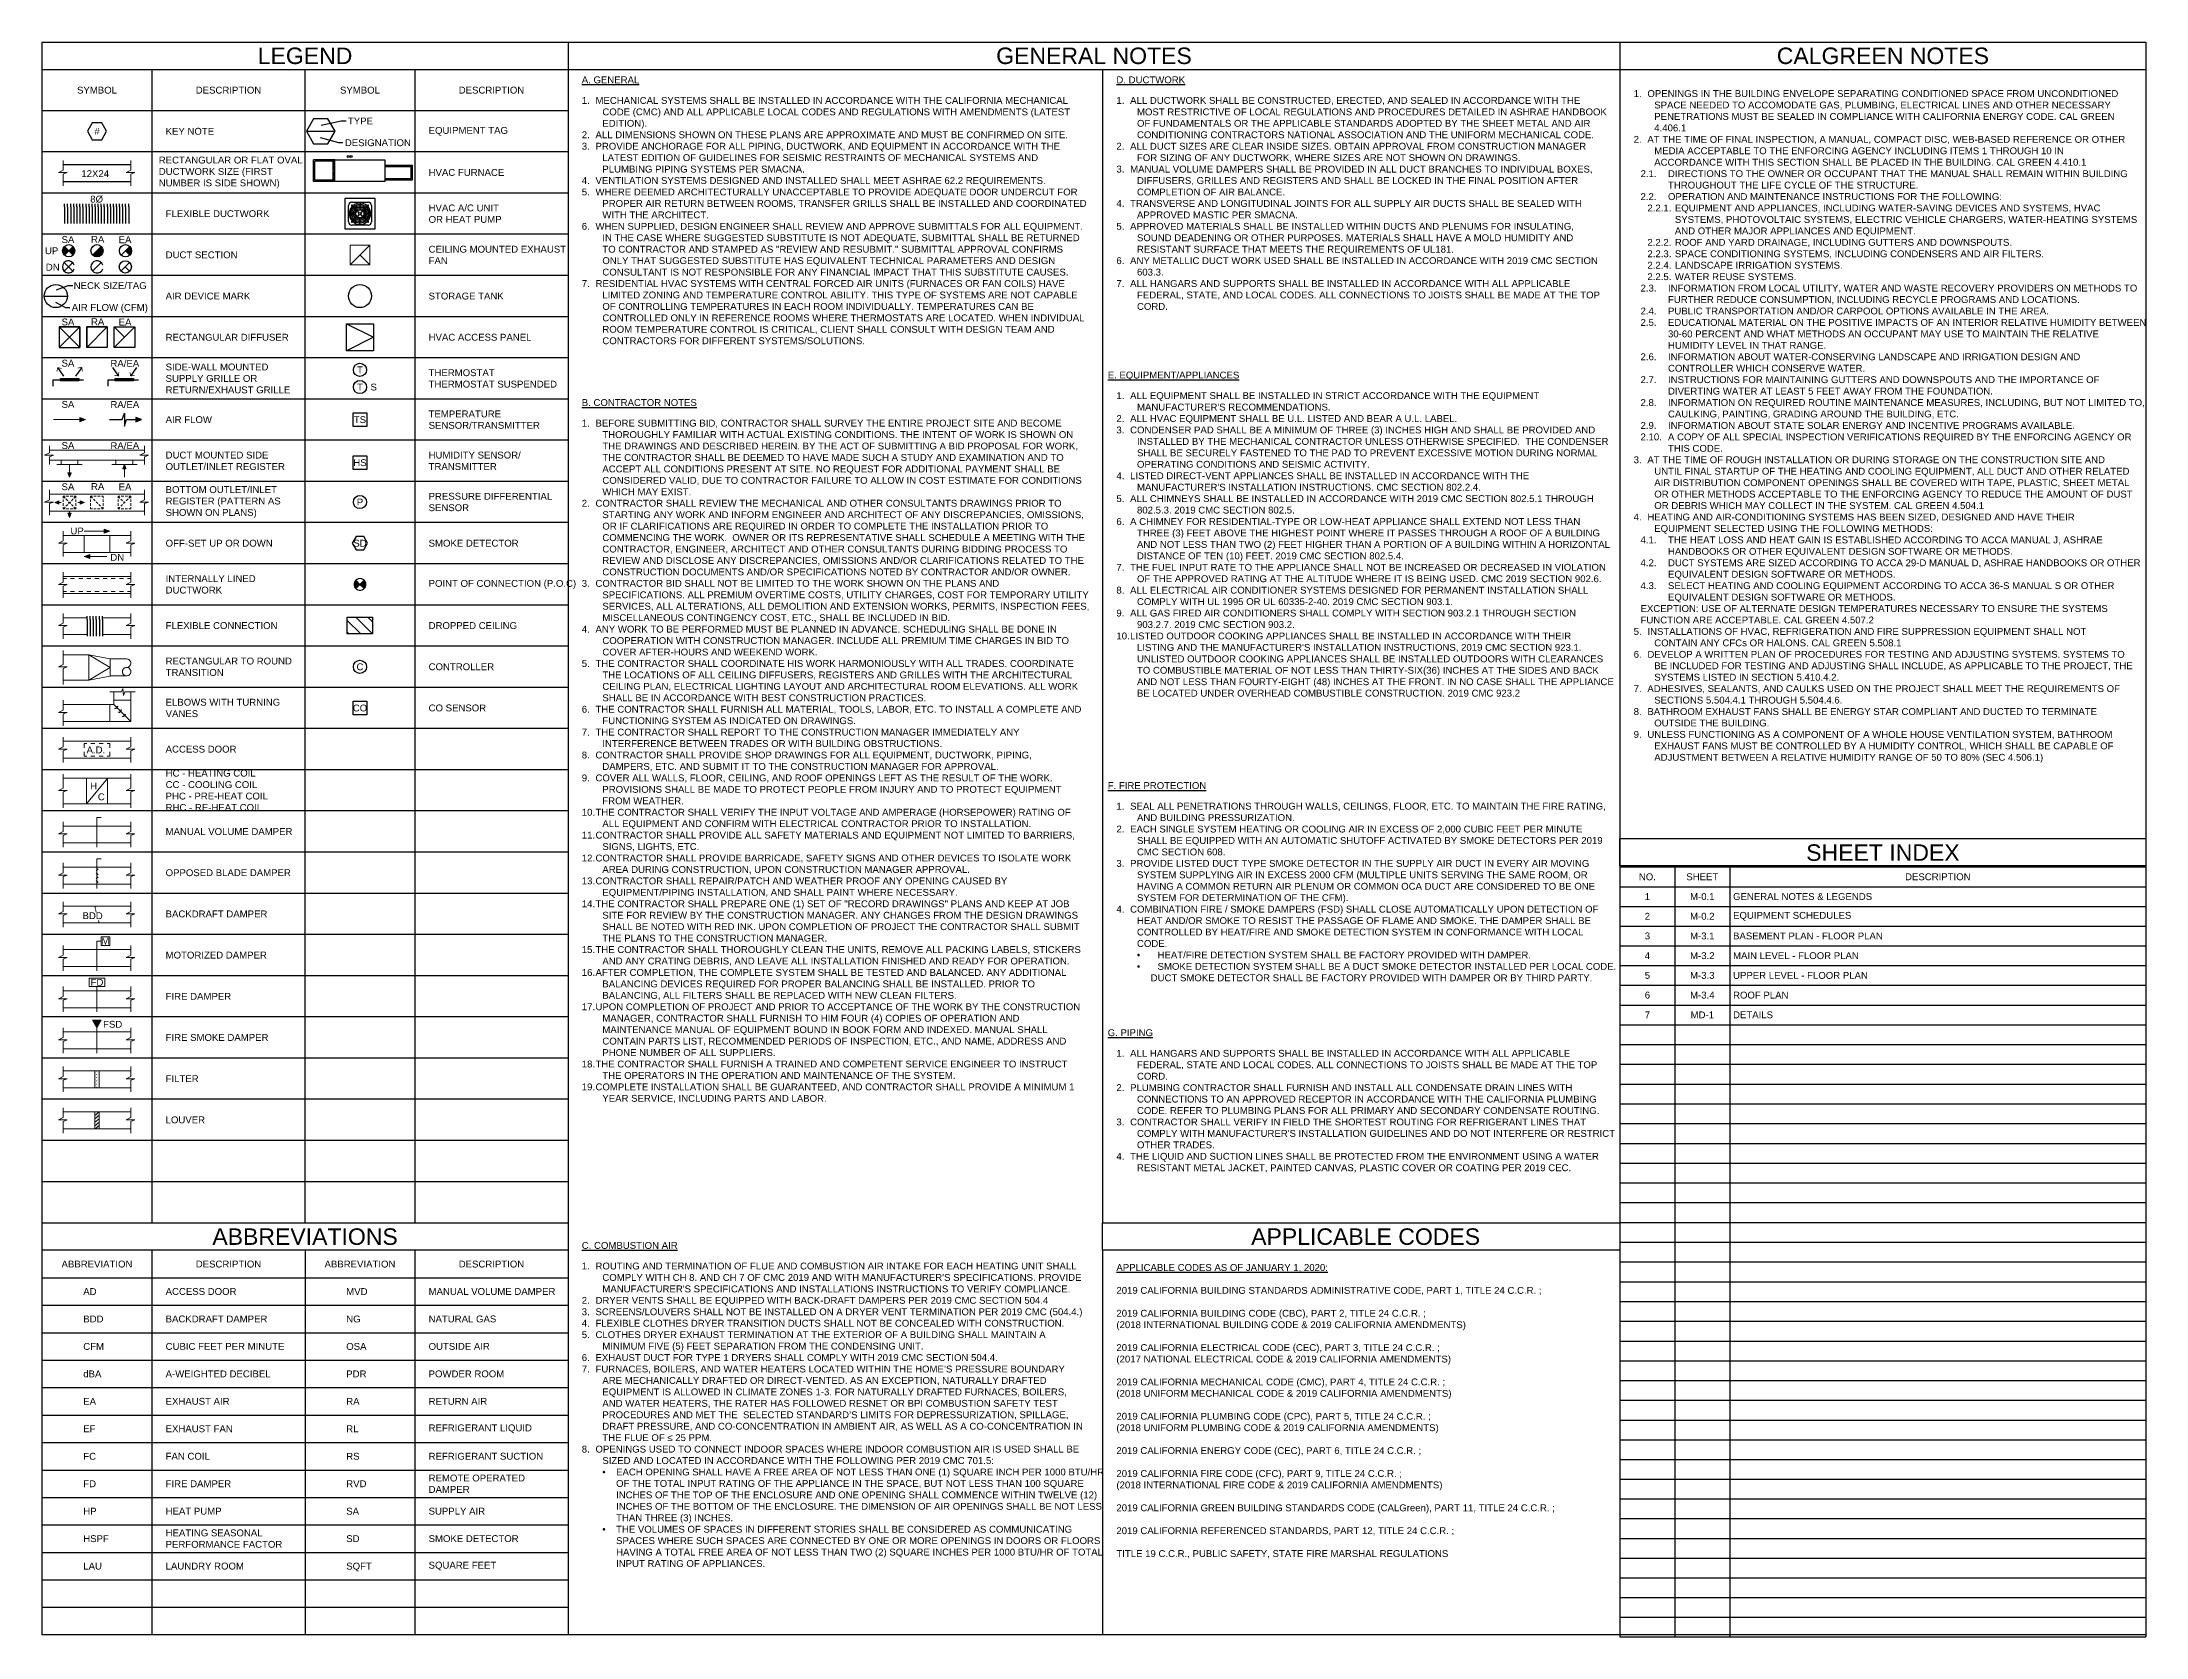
# Model space of a CAD drawing. Header units: inches. Extents: x -22 to 499, y -145 to 29.
# Drawn here: x 0 to 38.31, y -0.04 to 29 of the extents above; entities that cross this region are included whole.
import ezdxf
from ezdxf.enums import TextEntityAlignment as Align

# ---------------------------------------------------------------- set-up
doc = ezdxf.new("R2010")
doc.units = ezdxf.units.IN
doc.header["$LTSCALE"] = 48
doc.header["$MEASUREMENT"] = 0
doc.linetypes.add('HIDDEN2', pattern=[0.1875, 0.125, -0.0625])
for name, color, linetype in [('A-COORD-CMPL', 8, 'Continuous'), ('G-TEXT', 2, 'Continuous'), ('GEC_BORDER', 2, 'Continuous'), ('GEC_LEGEND', 2, 'Continuous'), ('M-ANNO-KEYNOTE', 50, 'Continuous'), ('M-ANNO-TAG-DUCT', 50, 'Continuous'), ('M-ANNO-TAG-EQUIP', 50, 'Continuous'), ('M-CTRL', 7, 'Continuous'), ('M-DIF-EA', 42, 'Continuous'), ('M-DIF-RA', 121, 'Continuous'), ('M-DIF-SA', 171, 'Continuous'), ('M-DUCT-RA', 130, 'Continuous'), ('M-DUCT-SA', 150, 'Continuous'), ('M-EQUIP-AHU', 255, 'Continuous'), ('M-EQUIP-CU', 255, 'Continuous'), ('M-EQUIP-EF', 255, 'Continuous'), ('SCHED-BORDER', 13, 'Continuous')]:
    doc.layers.add(name, color=color, linetype=linetype)
doc.layers.add('M-DUCT-EA', color=30, linetype='Continuous', lineweight=30)
doc.layers.add('Notes', color=190, linetype='Continuous', plot=False)
doc.styles.add('ARC-TEXT', font='arial.ttf', dxfattribs={"width": 0.86, "height": 4.5})
doc.styles.add('Arial', font='arial.ttf')

msp = doc.modelspace()

# ---------------------------------------------------------------- texts
at = {"layer": 'G-TEXT', "color": 7, "style": 'Arial'}
for s, p in [('%%UA. GENERAL', (9.828, 28.25)), ('%%UD. DUCTWORK', (19.564, 28.25)), ('%%UE. EQUIPMENT/APPLIANCES', (19.406, 22.875)), ('%%UB. CONTRACTOR NOTES', (9.828, 22.374)), ('%%UF. FIRE PROTECTION', (19.406, 15.4)), ('%%UG. PIPING', (19.406, 10.9)), ('%%UC. COMBUSTION AIR', (9.828, 7.027))]:
    msp.add_text(s, height=0.125, dxfattribs=at).set_placement(p)
at = {"layer": 'G-TEXT', "style": 'Arial'}
for s, p in [('SYMBOL', (1, 28.125)), ('DESCRIPTION', (3.395, 28.125)), ('SYMBOL', (5.789, 28.125)), ('DESCRIPTION', (8.184, 28.125))]:
    msp.add_text(s, height=0.125, dxfattribs=at).set_placement(p, align=Align.MIDDLE)
at = {"layer": 'G-TEXT', "char_height": 0.125, "attachment_point": 1, "style": 'Arial'}
for s, insert, width in [('\\pi-0.375,l0.625;{\\H0.99998x;1.^IMECHANICAL SYSTEMS SHALL BE INSTALLED IN ACCORDANCE WITH THE CALIFORNIA MECHANICAL \\P\\pi0;CODE (CMC) AND ALL APPLICABLE LOCAL CODES AND REGULATIONS WITH AMENDMENTS (LATEST \\PEDITION).\\P\\pi-0.375;2.^IALL DIMENSIONS SHOWN ON THESE PLANS ARE APPROXIMATE AND MUST BE CONFIRMED ON SITE.\\P3.^IPROVIDE ANCHORAGE FOR ALL PIPING, DUCTWORK, AND EQUIPMENT IN ACCORDANCE WITH THE \\P\\pi0;LATEST EDITION OF GUIDELINES FOR SEISMIC RESTRAINTS OF MECHANICAL SYSTEMS AND \\PPLUMBING PIPING SYSTEMS PER SMACNA.\\P\\pi-0.375;4.^IVENTILATION SYSTEMS DESIGNED AND INSTALLED SHALL MEET ASHRAE 62.2 REQUIREMENTS.\\P5.^IWHERE DEEMED ARCHITECTURALLY UNACCEPTABLE TO PROVIDE ADEQUATE DOOR UNDERCUT FOR \\P\\pi0;PROPER AIR RETURN BETWEEN ROOMS, TRANSFER GRILLS SHALL BE INSTALLED AND COORDINATED \\PWITH THE ARCHITECT.\\P\\pi-0.375;6.^IWHEN SUPPLIED, DESIGN ENGINEER SHALL REVIEW AND APPROVE SUBMITTALS FOR ALL EQUIPMENT. \\P\\pi0;IN THE CASE WHERE SUGGESTED SUBSTITUTE IS NOT ADEQUATE, SUBMITTAL SHALL BE RETURNED \\PTO CONTRACTOR AND STAMPED AS "REVIEW AND RESUBMIT." SUBMITTAL APPROVAL CONFIRMS \\PONLY THAT SUGGESTED SUBSTITUTE HAS EQUIVALENT TECHNICAL PARAMETERS AND DESIGN \\PCONSULTANT IS NOT RESPONSIBLE FOR ANY FINANCIAL IMPACT THAT THIS SUBSTITUTE CAUSES.\\P\\pi-0.375;7.^IRESIDENTIAL HVAC SYSTEMS WITH CENTRAL FORCED AIR UNITS (FURNACES OR FAN COILS) HAVE \\P\\pi0;LIMITED ZONING AND TEMPERATURE CONTROL ABILITY. THIS TYPE OF SYSTEMS ARE NOT CAPABLE \\POF CONTROLLING TEMPERATURES IN EACH ROOM INDIVIDUALLY. TEMPERATURES CAN BE \\PCONTROLLED ONLY IN REFERENCE ROOMS WHERE THERMOSTATS ARE LOCATED. WHEN INDIVIDUAL \\PROOM TEMPERATURE CONTROL IS CRITICAL, CLIENT SHALL CONSULT WITH DESIGN TEAM AND \\PCONTRACTORS FOR DIFFERENT SYSTEMS/SOLUTIONS.\\P}', (9.578, 28), 9.7361), ('\\pi-0.375,l0.625;{\\H0.99998x;1.^IALL DUCTWORK SHALL BE CONSTRUCTED, ERECTED, AND SEALED IN ACCORDANCE WITH THE \\P\\pi0;MOST RESTRICTIVE OF LOCAL REGULATIONS AND PROCEDURES DETAILED IN ASHRAE HANDBOOK \\POF FUNDAMENTALS OR THE APPLICABLE STANDARDS ADOPTED BY THE SHEET METAL AND AIR \\PCONDITIONING CONTRACTORS NATIONAL ASSOCIATION AND THE UNIFORM MECHANICAL CODE.\\P\\pi-0.375;2.^IALL DUCT SIZES ARE CLEAR INSIDE SIZES. OBTAIN APPROVAL FROM CONSTRUCTION MANAGER \\P\\pi0;FOR SIZING OF ANY DUCTWORK, WHERE SIZES ARE NOT SHOWN ON DRAWINGS.\\P\\pi-0.375;3.^IMANUAL VOLUME DAMPERS SHALL BE PROVIDED IN ALL DUCT BRANCHES TO INDIVIDUAL BOXES, \\P\\pi0;DIFFUSERS, GRILLES AND REGISTERS AND SHALL BE LOCKED IN THE FINAL POSITION AFTER \\PCOMPLETION OF AIR BALANCE.\\P\\pi-0.375;4.^ITRANSVERSE AND LONGITUDINAL JOINTS FOR ALL SUPPLY AIR DUCTS SHALL BE SEALED WITH \\P\\pi0;APPROVED MASTIC PER SMACNA.\\P\\pi-0.375;5.^IAPPROVED MATERIALS SHALL BE INSTALLED WITHIN DUCTS AND PLENUMS FOR INSULATING, \\P\\pi0;SOUND DEADENING OR OTHER PURPOSES. MATERIALS SHALL HAVE A MOLD HUMIDITY AND \\PRESISTANT SURFACE THAT MEETS THE REQUIREMENTS OF UL181.\\P\\pi-0.375;6.^IANY METALLIC DUCT WORK USED SHALL BE INSTALLED IN ACCORDANCE WITH 2019 CMC SECTION \\P\\pi0;603.3.\\P\\pi-0.375;7.^IALL HANGARS AND SUPPORTS SHALL BE INSTALLED IN ACCORDANCE WITH ALL APPLICABLE \\P\\pi0;FEDERAL, STATE, AND LOCAL CODES. ALL CONNECTIONS TO JOISTS SHALL BE MADE AT THE TOP \\PCORD.\\P}', (19.314, 28), 9.57812), ('\\pi-0.375,l0.625;1.^IOPENINGS IN THE BUILDING ENVELOPE SEPARATING CONDITIONED SPACE FROM UNCONDITIONED \\P\\pi0;SPACE NEEDED TO ACCOMODATE GAS, PLUMBING, ELECTRICAL LINES AND OTHER NECESSARY \\PPENETRATIONS MUST BE SEALED IN COMPLIANCE WITH CALIFORNIA ENERGY CODE. CAL GREEN \\P4.406.1\\P\\pi-0.375;2.^IAT THE TIME OF FINAL INSPECTION, A MANUAL, COMPACT DISC, WEB-BASED REFERENCE OR OTHER \\P\\pi0;MEDIA ACCEPTABLE TO THE ENFORCING AGENCY INCLUDING ITEMS 1 THROUGH 10 IN \\PACCORDANCE WITH THIS SECTION SHALL BE PLACED IN THE BUILDING. CAL GREEN 4.410.1\\P\\pi-0.5,l0.875,t0.875;2.1.^IDIRECTIONS TO THE OWNER OR OCCUPANT THAT THE MANUAL SHALL REMAIN WITHIN BUILDING \\P\\pi0,t0.5;THROUGHOUT THE LIFE CYCLE OF THE STRUCTURE.\\P\\pi-0.5,t0.875;2.2.^IOPERATION AND MAINTENANCE INSTRUCTIONS FOR THE FOLLOWING:\\P\\pl1,t1;2.2.1.^IEQUIPMENT AND APPLIANCES, INCLUDING WATER-SAVING DEVICES AND SYSTEMS, HVAC \\P\\pi0,t0.625;SYSTEMS, PHOTOVOLTAIC SYSTEMS, ELECTRIC VEHICLE CHARGERS, WATER-HEATING SYSTEMS \\PAND OTHER MAJOR APPLIANCES AND EQUIPMENT.\\P\\pi-0.5,t1;2.2.2.^IROOF AND YARD DRAINAGE, INCLUDING GUTTERS AND DOWNSPOUTS.\\P2.2.3.^ISPACE CONDITIONING SYSTEMS, INCLUDING CONDENSERS AND AIR FILTERS.\\P2.2.4.^ILANDSCAPE IRRIGATION SYSTEMS.\\P2.2.5.^IWATER REUSE SYSTEMS.\\P\\pl0.875,t0.875;2.3.^IINFORMATION FROM LOCAL UTILITY, WATER AND WASTE RECOVERY PROVIDERS ON METHODS TO \\P\\pi0,t0.5;FURTHER REDUCE CONSUMPTION, INCLUDING RECYCLE PROGRAMS AND LOCATIONS.\\P\\pi-0.5,t0.875;2.4.^IPUBLIC TRANSPORTATION AND/OR CARPOOL OPTIONS AVAILABLE IN THE AREA.\\P2.5.^IEDUCATIONAL MATERIAL ON THE POSITIVE IMPACTS OF AN INTERIOR RELATIVE HUMIDITY BETWEEN \\P\\pi0,t0.5;30-60 PERCENT AND WHAT METHODS AN OCCUPANT MAY USE TO MAINTAIN THE RELATIVE \\PHUMIDITY LEVEL IN THAT RANGE.\\P\\pi-0.5,t0.875;2.6.^IINFORMATION ABOUT WATER-CONSERVING LANDSCAPE AND IRRIGATION DESIGN AND \\P\\pi0,t0.5;CONTROLLER WHICH CONSERVE WATER.\\P\\pi-0.5,t0.875;2.7.^IINSTRUCTIONS FOR MAINTAINING GUTTERS AND DOWNSPOUTS AND THE IMPORTANCE OF \\P\\pi0,t0.5;DIVERTING WATER AT LEAST 5 FEET AWAY FROM THE FOUNDATION.\\P\\pi-0.5,t0.875;2.8.^IINFORMATION ON REQUIRED ROUTINE MAINTENANCE MEASURES, INCLUDING, BUT NOT LIMITED TO, \\P\\pi0,t0.5;CAULKING, PAINTING, GRADING AROUND THE BUILDING, ETC.\\P\\pi-0.5,t0.875;2.9.^IINFORMATION ABOUT STATE SOLAR ENERGY AND INCENTIVE PROGRAMS AVAILABLE.\\P2.10.^IA COPY OF ALL SPECIAL INSPECTION VERIFICATIONS REQUIRED BY THE ENFORCING AGENCY OR \\P\\pi0,t0.5;THIS CODE.\\P\\pi-0.375,l0.625,tz;3.^IAT THE TIME OF ROUGH INSTALLATION OR DURING STORAGE ON THE CONSTRUCTION SITE AND \\P\\pi0;UNTIL FINAL STARTUP OF THE HEATING AND COOLING EQUIPMENT, ALL DUCT AND OTHER RELATED \\PAIR DISTRIBUTION COMPONENT OPENINGS SHALL BE COVERED WITH TAPE, PLASTIC, SHEET METAL \\POR OTHER METHODS ACCEPTABLE TO THE ENFORCING AGENCY TO REDUCE THE AMOUNT OF DUST \\POR DEBRIS WHICH MAY COLLECT IN THE SYSTEM. CAL GREEN 4.504.1\\P\\pi-0.375;4.^IHEATING AND AIR-CONDITIONING SYSTEMS HAS BEEN SIZED, DESIGNED AND HAVE THEIR \\P\\pi0;EQUIPMENT SELECTED USING THE FOLLOWING METHODS:\\P\\pi-0.5,l0.875,t0.875;4.1.^ITHE HEAT LOSS AND HEAT GAIN IS ESTABLISHED ACCORDING TO ACCA MANUAL J, ASHRAE \\P\\pi0,t0.5;HANDBOOKS OR OTHER EQUIVALENT DESIGN SOFTWARE OR METHODS.\\P\\pi-0.5,t0.875;4.2.^IDUCT SYSTEMS ARE SIZED ACCORDING TO ACCA 29-D MANUAL D, ASHRAE HANDBOOKS OR OTHER \\P\\pi0,t0.5;EQUIVALENT DESIGN SOFTWARE OR METHODS.\\P\\pi-0.5,t0.875;4.3.^ISELECT HEATING AND COOLING EQUIPMENT ACCORDING TO ACCA 36-S MANUAL S OR OTHER \\P\\pi0,t0.5;EQUIVALENT DESIGN SOFTWARE OR METHODS. \\P\\pl0.375,tz;EXCEPTION: USE OF ALTERNATE DESIGN TEMPERATURES NECESSARY TO ENSURE THE SYSTEMS FUNCTION ARE ACCEPTABLE. CAL GREEN 4.507.2\\P\\pi-0.375,l0.625;5.^IINSTALLATIONS OF HVAC, REFRIGERATION AND FIRE SUPPRESSION EQUIPMENT SHALL NOT \\P\\pi0;CONTAIN ANY CFCs OR HALONS. CAL GREEN 5.508.1\\P\\pi-0.375;6.^IDEVELOP A WRITTEN PLAN OF PROCEDURES FOR TESTING AND ADJUSTING SYSTEMS. SYSTEMS TO \\P\\pi0;BE INCLUDED FOR TESTING AND ADJUSTING SHALL INCLUDE, AS APPLICABLE TO THE PROJECT, THE \\PSYSTEMS LISTED IN SECTION 5.410.4.2.\\P\\pi-0.375;7.^IADHESIVES, SEALANTS, AND CAULKS USED ON THE PROJECT SHALL MEET THE REQUIREMENTS OF \\P\\pi0;SECTIONS 5.504.4.1 THROUGH 5.504.4.6.\\P\\pi-0.375;8.^IBATHROOM EXHAUST FANS SHALL BE ENERGY STAR COMPLIANT AND DUCTED TO TERMINATE \\P\\pi0;OUTSIDE THE BUILDING.\\P\\pi-0.375;9.^IUNLESS FUNCTIONING AS A COMPONENT OF A WHOLE HOUSE VENTILATION SYSTEM, BATHROOM \\P\\pi0;EXHAUST FANS MUST BE CONTROLLED BY A HUMIDITY CONTROL, WHICH SHALL BE CAPABLE OF \\PADJUSTMENT BETWEEN A RELATIVE HUMIDITY RANGE OF 50 TO 80% (SEC 4.506.1)\\P', (28.734, 28.125), 9.57812), ("\\pi-0.375,l0.625;{\\H0.99998x;1.^IALL EQUIPMENT SHALL BE INSTALLED IN STRICT ACCORDANCE WITH THE EQUIPMENT \\P\\pi0;MANUFACTURER'S RECOMMENDATIONS.\\P\\pi-0.375;2.^IALL HVAC EQUIPMENT SHALL BE U.L. LISTED AND BEAR A U.L. LABEL.\\P3.^ICONDENSER PAD SHALL BE A MINIMUM OF THREE (3) INCHES HIGH AND SHALL BE PROVIDED AND \\P\\pi0;INSTALLED BY THE MECHANICAL CONTRACTOR UNLESS OTHERWISE SPECIFIED.  THE CONDENSER \\PSHALL BE SECURELY FASTENED TO THE PAD TO PREVENT EXCESSIVE MOTION DURING NORMAL \\POPERATING CONDITIONS AND SEISMIC ACTIVITY.\\P\\pi-0.375;4.^ILISTED DIRECT-VENT APPLIANCES SHALL BE INSTALLED IN ACCORDANCE WITH THE \\P\\pi0;MANUFACTURER'S INSTALLATION INSTRUCTIONS. CMC SECTION 802.2.4.\\P\\pi-0.375;5.^IALL CHIMNEYS SHALL BE INSTALLED IN ACCORDANCE WITH 2019 CMC SECTION 802.5.1 THROUGH \\P\\pi0;802.5.3. 2019 CMC SECTION 802.5.\\P\\pi-0.375;6.^IA CHIMNEY FOR RESIDENTIAL-TYPE OR LOW-HEAT APPLIANCE SHALL EXTEND NOT LESS THAN \\P\\pi0;THREE (3) FEET ABOVE THE HIGHEST POINT WHERE IT PASSES THROUGH A ROOF OF A BUILDING \\PAND NOT LESS THAN TWO (2) FEET HIGHER THAN A PORTION OF A BUILDING WITHIN A HORIZONTAL \\PDISTANCE OF TEN (10) FEET. 2019 CMC SECTION 802.5.4.\\P\\pi-0.375;7.^ITHE FUEL INPUT RATE TO THE APPLIANCE SHALL NOT BE INCREASED OR DECREASED IN VIOLATION \\P\\pi0;OF THE APPROVED RATING AT THE ALTITUDE WHERE IT IS BEING USED. CMC 2019 SECTION 902.6.\\P\\pi-0.375;8.^IALL ELECTRICAL AIR CONDITIONER SYSTEMS DESIGNED FOR PERMANENT INSTALLATION SHALL \\P\\pi0;COMPLY WITH UL 1995 OR UL 60335-2-40. 2019 CMC SECTION 903.1.\\P\\pi-0.375;9.^IALL GAS FIRED AIR CONDITIONERS SHALL COMPLY WITH SECTION 903.2.1 THROUGH SECTION \\P\\pi0;903.2.7. 2019 CMC SECTION 903.2.\\P\\pi-0.375;10.^ILISTED OUTDOOR COOKING APPLIANCES SHALL BE INSTALLED IN ACCORDANCE WITH THEIR \\P\\pi0;LISTING AND THE MANUFACTURER'S INSTALLATION INSTRUCTIONS, 2019 CMC SECTION 923.1. \\PUNLISTED OUTDOOR COOKING APPLIANCES SHALL BE INSTALLED OUTDOORS WITH CLEARANCES \\PTO COMBUSTIBLE MATERIAL OF NOT LESS THAN THIRTY-SIX(36) INCHES AT THE SIDES AND BACK \\PAND NOT LESS THAN FOURTY-EIGHT (48) INCHES AT THE FRONT. IN NO CASE SHALL THE APPLIANCE \\PBE LOCATED UNDER OVERHEAD COMBUSTIBLE CONSTRUCTION. 2019 CMC 923.2\\P}", (19.314, 22.625), 9.57812), ('\\pi-0.375,l0.625;1.^IBEFORE SUBMITTING BID, CONTRACTOR SHALL SURVEY THE ENTIRE PROJECT SITE AND BECOME \\P\\pi0;THOROUGHLY FAMILIAR WITH ACTUAL EXISTING CONDITIONS. THE INTENT OF WORK IS SHOWN ON \\PTHE DRAWINGS AND DESCRIBED HEREIN. BY THE ACT OF SUBMITTING A BID PROPOSAL FOR WORK, \\PTHE CONTRACTOR SHALL BE DEEMED TO HAVE MADE SUCH A STUDY AND EXAMINATION AND TO \\PACCEPT ALL CONDITIONS PRESENT AT SITE. NO REQUEST FOR ADDITIONAL PAYMENT SHALL BE \\PCONSIDERED VALID, DUE TO CONTRACTOR FAILURE TO ALLOW IN COST ESTIMATE FOR CONDITIONS \\PWHICH MAY EXIST.\\P\\pi-0.375;2.^ICONTRACTOR SHALL REVIEW THE MECHANICAL AND OTHER CONSULTANTS DRAWINGS PRIOR TO \\P\\pi0;STARTING ANY WORK AND INFORM ENGINEER AND ARCHITECT OF ANY DISCREPANCIES, OMISSIONS, \\POR IF CLARIFICATIONS ARE REQUIRED IN ORDER TO COMPLETE THE INSTALLATION PRIOR TO \\PCOMMENCING THE WORK.  OWNER OR ITS REPRESENTATIVE SHALL SCHEDULE A MEETING WITH THE \\PCONTRACTOR, ENGINEER, ARCHITECT AND OTHER CONSULTANTS DURING BIDDING PROCESS TO \\PREVIEW AND DISCLOSE ANY DISCREPANCIES, OMISSIONS AND/OR CLARIFICATIONS RELATED TO THE \\PCONSTRUCTION DOCUMENTS AND/OR SPECIFICATIONS NOTED BY CONTRACTOR AND/OR OWNER.\\P\\pi-0.375;3.^ICONTRACTOR BID SHALL NOT BE LIMITED TO THE WORK SHOWN ON THE PLANS AND \\P\\pi0;SPECIFICATIONS. ALL PREMIUM OVERTIME COSTS, UTILITY CHARGES, COST FOR TEMPORARY UTILITY \\PSERVICES, ALL ALTERATIONS, ALL DEMOLITION AND EXTENSION WORKS, PERMITS, INSPECTION FEES, \\PMISCELLANEOUS CONTINGENCY COST, ETC., SHALL BE INCLUDED IN BID.\\P\\pi-0.375;4.^IANY WORK TO BE PERFORMED MUST BE PLANNED IN ADVANCE. SCHEDULING SHALL BE DONE IN \\P\\pi0;COOPERATION WITH CONSTRUCTION MANAGER. INCLUDE ALL PREMIUM TIME CHARGES IN BID TO \\PCOVER AFTER-HOURS AND WEEKEND WORK.\\P\\pi-0.375;5.^ITHE CONTRACTOR SHALL COORDINATE HIS WORK HARMONIOUSLY WITH ALL TRADES. COORDINATE \\P\\pi0;THE LOCATIONS OF ALL CEILING DIFFUSERS, REGISTERS AND GRILLES WITH THE ARCHITECTURAL \\PCEILING PLAN, ELECTRICAL LIGHTING LAYOUT AND ARCHITECTURAL ROOM ELEVATIONS. ALL WORK \\PSHALL BE IN ACCORDANCE WITH BEST CONSTRUCTION PRACTICES.\\P\\pi-0.375;6.^ITHE CONTRACTOR SHALL FURNISH ALL MATERIAL, TOOLS, LABOR, ETC. TO INSTALL A COMPLETE AND \\P\\pi0;FUNCTIONING SYSTEM AS INDICATED ON DRAWINGS.\\P\\pi-0.375;7.^ITHE CONTRACTOR SHALL REPORT TO THE CONSTRUCTION MANAGER IMMEDIATELY ANY \\P\\pi0;INTERFERENCE BETWEEN TRADES OR WITH BUILDING OBSTRUCTIONS.\\P\\pi-0.375;8.^ICONTRACTOR SHALL PROVIDE SHOP DRAWINGS FOR ALL EQUIPMENT, DUCTWORK, PIPING, \\P\\pi0;DAMPERS, ETC. AND SUBMIT IT TO THE CONSTRUCTION MANAGER FOR APPROVAL.\\P\\pi-0.375;9.^ICOVER ALL WALLS, FLOOR, CEILING, AND ROOF OPENINGS LEFT AS THE RESULT OF THE WORK. \\P\\pi0;PROVISIONS SHALL BE MADE TO PROTECT PEOPLE FROM INJURY AND TO PROTECT EQUIPMENT \\PFROM WEATHER.\\P\\pi-0.375;{\\H0.99998x;10.^ITHE CONTRACTOR SHALL VERIFY THE INPUT VOLTAGE AND AMPERAGE (HORSEPOWER) RATING OF \\P\\pi0;ALL EQUIPMENT AND CONFIRM WITH ELECTRICAL CONTRACTOR PRIOR TO INSTALLATION.\\P\\pi-0.375;11.^ICONTRACTOR SHALL PROVIDE ALL SAFETY MATERIALS AND EQUIPMENT NOT LIMITED TO BARRIERS, \\P\\pi0;SIGNS, LIGHTS, ETC.\\P\\pi-0.375;12.^ICONTRACTOR SHALL PROVIDE BARRICADE, SAFETY SIGNS AND OTHER DEVICES TO ISOLATE WORK \\P\\pi0;AREA DURING CONSTRUCTION, UPON CONSTRUCTION MANAGER APPROVAL.\\P\\pi-0.375;13.^ICONTRACTOR SHALL REPAIR/PATCH AND WEATHER PROOF ANY OPENING CAUSED BY \\P\\pi0;EQUIPMENT/PIPING INSTALLATION, AND SHALL PAINT WHERE NECESSARY.\\P\\pi-0.375;14.^ITHE CONTRACTOR SHALL PREPARE ONE (1) SET OF "RECORD DRAWINGS" PLANS AND KEEP AT JOB \\P\\pi0;SITE FOR REVIEW BY THE CONSTRUCTION MANAGER. ANY CHANGES FROM THE DESIGN DRAWINGS \\PSHALL BE NOTED WITH RED INK. UPON COMPLETION OF PROJECT THE CONTRACTOR SHALL SUBMIT \\PTHE PLANS TO THE CONSTRUCTION MANAGER.\\P\\pi-0.375;15.^ITHE CONTRACTOR SHALL THOROUGHLY CLEAN THE UNITS, REMOVE ALL PACKING LABELS, STICKERS \\P\\pi0;AND ANY CRATING DEBRIS, AND LEAVE ALL INSTALLATION FINISHED AND READY FOR OPERATION.\\P\\pi-0.375;16.^IAFTER COMPLETION, THE COMPLETE SYSTEM SHALL BE TESTED AND BALANCED. ANY ADDITIONAL \\P\\pi0;BALANCING DEVICES REQUIRED FOR PROPER BALANCING SHALL BE INSTALLED. PRIOR TO \\PBALANCING, ALL FILTERS SHALL BE REPLACED WITH NEW CLEAN FILTERS.\\P\\pi-0.375;17.^IUPON COMPLETION OF PROJECT AND PRIOR TO ACCEPTANCE OF THE WORK BY THE CONSTRUCTION \\P\\pi0;MANAGER, CONTRACTOR SHALL FURNISH TO HIM FOUR (4) COPIES OF OPERATION AND \\PMAINTENANCE MANUAL OF EQUIPMENT BOUND IN BOOK FORM AND INDEXED. MANUAL SHALL \\PCONTAIN PARTS LIST, RECOMMENDED PERIODS OF INSPECTION, ETC., AND NAME, ADDRESS AND \\PPHONE NUMBER OF ALL SUPPLIERS.\\P\\pi-0.375;18.^ITHE CONTRACTOR SHALL FURNISH A TRAINED AND COMPETENT SERVICE ENGINEER TO INSTRUCT \\P\\pi0;THE OPERATORS IN THE OPERATION AND MAINTENANCE OF THE SYSTEM.\\P\\pi-0.375;19.^ICOMPLETE INSTALLATION SHALL BE GUARANTEED, AND CONTRACTOR SHALL PROVIDE A MINIMUM 1 \\P\\pi0;YEAR SERVICE, INCLUDING PARTS AND LABOR.\\P}', (9.578, 22.124), 9.7361), ('\\pi-0.375,l0.625;{\\H0.99998x;1.^ISEAL ALL PENETRATIONS THROUGH WALLS, CEILINGS, FLOOR, ETC. TO MAINTAIN THE FIRE RATING, \\P\\pi0;AND BUILDING PRESSURIZATION.\\P\\pi-0.375;2.^IEACH SINGLE SYSTEM HEATING OR COOLING AIR IN EXCESS OF 2,000 CUBIC FEET PER MINUTE \\P\\pi0;SHALL BE EQUIPPED WITH AN AUTOMATIC SHUTOFF ACTIVATED BY SMOKE DETECTORS PER 2019 \\PCMC SECTION 608.\\P\\pi-0.375;3.^IPROVIDE LISTED DUCT TYPE SMOKE DETECTOR IN THE SUPPLY AIR DUCT IN EVERY AIR MOVING \\P\\pi0;SYSTEM SUPPLYING AIR IN EXCESS 2000 CFM (MULTIPLE UNITS SERVING THE SAME ROOM, OR \\PHAVING A COMMON RETURN AIR PLENUM OR COMMON OCA DUCT ARE CONSIDERED TO BE ONE \\PSYSTEM FOR DETERMINATION OF THE CFM). \\P\\pi-0.375;4.^ICOMBINATION FIRE / SMOKE DAMPERS (FSD) SHALL CLOSE AUTOMATICALLY UPON DETECTION OF \\P\\pi0;HEAT AND/OR SMOKE TO RESIST THE PASSAGE OF FLAME AND SMOKE. THE DAMPER SHALL BE \\PCONTROLLED BY HEAT/FIRE AND SMOKE DETECTION SYSTEM IN CONFORMANCE WITH LOCAL \\PCODE.\\P\\pi-0.25,l0.875;\\fSymbol|b0|i0|c2|p18;·^I\\fArial|b0|i0|c0|p34;HEAT/FIRE DETECTION SYSTEM SHALL BE FACTORY PROVIDED WITH DAMPER.\\P\\fSymbol|b0|i0|c2|p18;·^I\\fArial|b0|i0|c0|p34;SMOKE DETECTION SYSTEM SHALL BE A DUCT SMOKE DETECTOR INSTALLED PER LOCAL CODE. \\P\\pi0;DUCT SMOKE DETECTOR SHALL BE FACTORY PROVIDED WITH DAMPER OR BY THIRD PARTY.\\P}', (19.314, 15.15), 9.57812), ("\\pi-0.375,l0.625;{\\H0.99998x;1.^IALL HANGARS AND SUPPORTS SHALL BE INSTALLED IN ACCORDANCE WITH ALL APPLICABLE \\P\\pi0;FEDERAL, STATE AND LOCAL CODES. ALL CONNECTIONS TO JOISTS SHALL BE MADE AT THE TOP \\PCORD.\\P\\pi-0.375;2.^IPLUMBING CONTRACTOR SHALL FURNISH AND INSTALL ALL CONDENSATE DRAIN LINES WITH \\P\\pi0;CONNECTIONS TO AN APPROVED RECEPTOR IN ACCORDANCE WITH THE CALIFORNIA PLUMBING \\PCODE. REFER TO PLUMBING PLANS FOR ALL PRIMARY AND SECONDARY CONDENSATE ROUTING.\\P\\pi-0.375;3.^ICONTRACTOR SHALL VERIFY IN FIELD THE SHORTEST ROUTING FOR REFRIGERANT LINES THAT \\P\\pi0;COMPLY WITH MANUFACTURER'S INSTALLATION GUIDELINES AND DO NOT INTERFERE OR RESTRICT \\POTHER TRADES. \\P\\pi-0.375;4.^ITHE LIQUID AND SUCTION LINES SHALL BE PROTECTED FROM THE ENVIRONMENT USING A WATER \\P\\pi0;RESISTANT METAL JACKET, PAINTED CANVAS, PLASTIC COVER OR COATING PER 2019 CEC.\\P}", (19.314, 10.65), 9.57812), ("\\pi-0.375,l0.625;{\\H0.99998x;1.^IROUTING AND TERMINATION OF FLUE AND COMBUSTION AIR INTAKE FOR EACH HEATING UNIT SHALL \\P\\pi0;COMPLY WITH CH 8. AND CH 7 OF CMC 2019 AND WITH MANUFACTURER'S SPECIFICATIONS. PROVIDE \\PMANUFACTURER'S SPECIFICATIONS AND INSTALLATIONS INSTRUCTIONS TO VERIFY COMPLIANCE.\\P\\pi-0.375;2.^IDRYER VENTS SHALL BE EQUIPPED WITH BACK-DRAFT DAMPERS PER 2019 CMC SECTION 504.4\\P3.^ISCREENS/LOUVERS SHALL NOT BE INSTALLED ON A DRYER VENT TERMINATION PER 2019 CMC (504.4.)\\P4.^IFLEXIBLE CLOTHES DRYER TRANSITION DUCTS SHALL NOT BE CONCEALED WITH CONSTRUCTION.\\P5.^ICLOTHES DRYER EXHAUST TERMINATION AT THE EXTERIOR OF A BUILDING SHALL MAINTAIN A \\P\\pi0;MINIMUM FIVE (5) FEET SEPARATION FROM THE CONDENSING UNIT.\\P\\pi-0.375;6.^IEXHAUST DUCT FOR TYPE 1 DRYERS SHALL COMPLY WITH 2019 CMC SECTION 504.4.\\P7.^IFURNACES, BOILERS, AND WATER HEATERS LOCATED WITHIN THE HOME’S PRESSURE BOUNDARY \\P\\pi0;ARE MECHANICALLY DRAFTED OR DIRECT-VENTED. AS AN EXCEPTION, NATURALLY DRAFTED \\PEQUIPMENT IS ALLOWED IN CLIMATE ZONES 1-3. FOR NATURALLY DRAFTED FURNACES, BOILERS, \\PAND WATER HEATERS, THE RATER HAS FOLLOWED RESNET OR BPI COMBUSTION SAFETY TEST \\PPROCEDURES AND MET THE  SELECTED STANDARD’S LIMITS FOR DEPRESSURIZATION, SPILLAGE, \\PDRAFT PRESSURE, AND CO-CONCENTRATION IN AMBIENT AIR, AS WELL AS A CO-CONCENTRATION IN \\PTHE FLUE OF ≤ 25 PPM.\\P\\pi-0.375;8.^IOPENINGS USED TO CONNECT INDOOR SPACES WHERE INDOOR COMBUSTION AIR IS USED SHALL BE \\P\\pi0;SIZED AND LOCATED IN ACCORDANCE WITH THE FOLLOWING PER 2019 CMC 701.5:\\P\\pi-0.25,l0.875,t0.875;\\fSymbol|b0|i0|c2|p18;·^I\\fArial|b0|i0|c0|p34;EACH OPENING SHALL HAVE A FREE AREA OF NOT LESS THAN ONE (1) SQUARE INCH PER 1000 BTU/HR OF THE TOTAL INPUT RATING OF THE APPLIANCE IN THE SPACE, BUT NOT LESS THAN 100 SQUARE INCHES OF THE TOP OF THE ENCLOSURE AND ONE OPENING SHALL COMMENCE WITHIN TWELVE (12) INCHES OF THE BOTTOM OF THE ENCLOSURE. THE DIMENSION OF AIR OPENINGS SHALL BE NOT LESS THAN THREE (3) INCHES.\\P\\fSymbol|b0|i0|c2|p18;·^I\\fArial|b0|i0|c0|p34;THE VOLUMES OF SPACES IN DIFFERENT STORIES SHALL BE CONSIDERED AS COMMUNICATING SPACES WHERE SUCH SPACES ARE CONNECTED BY ONE OR MORE OPENINGS IN DOORS OR FLOORS HAVING A TOTAL FREE AREA OF NOT LESS THAN TWO (2) SQUARE INCHES PER 1000 BTU/HR OF TOTAL INPUT RATING OF APPLIANCES.}", (9.578, 6.777), 9.7361), ('\\pi-0.25,l0.5;{\\LAPPLICABLE CODES AS OF JANUARY 1, 2020:\\P}\\P\\pi-0.5,l0.75;2019 CALIFORNIA BUILDING STANDARDS ADMINISTRATIVE CODE, PART 1, TITLE 24 C.C.R. ;\\P\\P\\pi-0.25,l0.5;2019 CALIFORNIA BUILDING CODE (CBC), PART 2, TITLE 24 C.C.R. ;^J(2018 INTERNATIONAL BUILDING CODE & 2019 CALIFORNIA AMENDMENTS)\\P\\P2019 CALIFORNIA ELECTRICAL CODE (CEC), PART 3, TITLE 24 C.C.R. ;^J(2017 NATIONAL ELECTRICAL CODE & 2019 CALIFORNIA AMENDMENTS)\\P\\P2019 CALIFORNIA MECHANICAL CODE (CMC), PART 4, TITLE 24 C.C.R. ;^J(2018 UNIFORM MECHANICAL CODE & 2019 CALIFORNIA AMENDMENTS)\\P\\P2019 CALIFORNIA PLUMBING CODE (CPC), PART 5, TITLE 24 C.C.R. ;^J(2018 UNIFORM PLUMBING CODE & 2019 CALIFORNIA AMENDMENTS)\\P\\P2019 CALIFORNIA ENERGY CODE (CEC), PART 6, TITLE 24 C.C.R. ;\\P\\P2019 CALIFORNIA FIRE CODE (CFC), PART 9, TITLE 24 C.C.R. ;^J(2018 INTERNATIONAL FIRE CODE & 2019 CALIFORNIA AMENDMENTS)\\P\\pi-0.5,l0.75;\\P2019 CALIFORNIA GREEN BUILDING STANDARDS CODE (CALGreen), PART 11, TITLE 24 C.C.R. ;\\P\\P2019 CALIFORNIA REFERENCED STANDARDS, PART 12, TITLE 24 C.C.R. ;\\P\\PTITLE 19 C.C.R., PUBLIC SAFETY, STATE FIRE MARSHAL REGULATIONS', (19.314, 6.75), 9.57812)]:
    msp.add_mtext(s, dxfattribs=dict(at, insert=insert, width=width))
at = {"layer": 'GEC_LEGEND', "style": 'Arial'}
for s, p in [('LEGEND', (4.789, 28.75)), ('GENERAL NOTES', (19.156, 28.75)), ('CALGREEN NOTES', (33.523, 28.75)), ('ABBREVIATIONS', (4.789, 7.25)), ('APPLICABLE CODES', (24.103, 7.25))]:
    msp.add_text(s, height=0.3, dxfattribs=at).set_placement(p, align=Align.MIDDLE_CENTER)
at = {"layer": 'GEC_LEGEND', "color": 2, "style": 'ARC-TEXT'}
for s, p in [('TYPE', (5.57, 27.501)), ('DESIGNATION', (5.514, 27.105)), ('NECK SIZE/TAG', (0.576, 24.503)), ('AIR FLOW (CFM)', (0.54, 24.105))]:
    msp.add_text(s, height=0.125, dxfattribs=at).set_placement(p)
at = {"layer": 'GEC_LEGEND', "style": 'ARC-TEXT'}
for s, p in [('SA', (0.355, 25.341)), ('RA', (0.891, 25.345)), ('EA', (1.395, 25.338)), ('UP', (0.053, 25.138)), ('DN', (0.068, 24.839)), ('SA', (0.355, 23.841)), ('RA', (0.891, 23.845)), ('EA', (1.395, 23.838)), ('SA', (0.355, 23.091)), ('RA/EA', (1.245, 23.088)), ('SA', (0.355, 22.341)), ('RA/EA', (1.245, 22.338)), ('SA', (0.355, 21.591)), ('RA/EA', (1.245, 21.588)), ('SA', (0.355, 20.841)), ('RA', (0.891, 20.845)), ('EA', (1.395, 20.838)), ('UP', (0.517, 20.036)), ('DN', (1.243, 19.555)), ('A.D.', (0.81, 16.05)), ('H', (0.874, 15.391)), ('C', (1.015, 15.195)), ('BDD', (0.736, 13.03)), ('FSD', (1.111, 11.053))]:
    msp.add_text(s, height=0.125, dxfattribs=at).set_placement(p)
at = {"layer": 'GEC_LEGEND'}
for s, style, p in [('SD', 'ARC-TEXT', (5.789, 19.875)), ('M', 'ARC-TEXT', (1.154, 12.63)), ('FD', 'ARC-TEXT', (1, 11.88)), ('ABBREVIATION', 'Arial', (1, 6.75)), ('DESCRIPTION', 'Arial', (3.395, 6.75)), ('ABBREVIATION', 'Arial', (5.789, 6.75)), ('DESCRIPTION', 'Arial', (8.184, 6.75))]:
    msp.add_text(s, height=0.125, dxfattribs=dict(at, style=style)).set_placement(p, align=Align.MIDDLE)
at = {"layer": 'GEC_LEGEND', "style": 'Arial'}
for s, p in [('AD', (0.75, 6.25)), ('MVD', (5.539, 6.25)), ('BDD', (0.75, 5.75)), ('NG', (5.539, 5.75)), ('CFM', (0.75, 5.25)), ('OSA ', (5.539, 5.25)), ('dBA', (0.75, 4.75)), ('PDR ', (5.539, 4.75)), ('EA', (0.75, 4.25)), ('RA', (5.539, 4.25)), ('EF', (0.75, 3.75)), ('RL', (5.539, 3.75)), ('FC', (0.75, 3.25)), ('RS', (5.539, 3.25)), ('FD', (0.75, 2.75)), ('RVD ', (5.539, 2.75)), ('HP', (0.75, 2.25)), ('SA', (5.539, 2.25)), ('HSPF', (0.75, 1.75)), ('SD  ', (5.539, 1.75)), ('LAU', (0.75, 1.25)), ('SQFT ', (5.539, 1.25))]:
    msp.add_text(s, height=0.125, dxfattribs=at).set_placement(p, align=Align.MIDDLE_LEFT)
at = {"layer": 'GEC_LEGEND', "char_height": 0.125, "width": 2.78906, "attachment_point": 4, "style": 'Arial'}
for s, insert in [('\\pl0.25;KEY NOTE', (2, 27.375)), ('\\pl0.25;EQUIPMENT TAG', (6.789, 27.375)), ('\\pl0.125;RECTANGULAR OR FLAT OVAL DUCTWORK SIZE (FIRST NUMBER IS SIDE SHOWN)', (2, 26.625)), ('\\pl0.25;HVAC FURNACE', (6.789, 26.625)), ('\\pl0.25;FLEXIBLE DUCTWORK', (2, 25.875)), ('\\pl0.25;HVAC A/C UNIT\\POR HEAT PUMP', (6.789, 25.875)), ('\\pl0.25;CEILING MOUNTED EXHAUST FAN', (6.789, 25.125)), ('\\pl0.25;DUCT SECTION', (2, 25.125)), ('\\pl0.25;AIR DEVICE MARK', (2, 24.375)), ('\\pl0.25;STORAGE TANK', (6.789, 24.375)), ('\\pl0.25;RECTANGULAR DIFFUSER', (2, 23.625)), ('\\pl0.25;HVAC ACCESS PANEL', (6.789, 23.625)), ('\\pl0.25;SIDE-WALL MOUNTED SUPPLY GRILLE OR RETURN/EXHAUST GRILLE', (2, 22.875)), ('\\pl0.25;THERMOSTAT\\PTHERMOSTAT SUSPENDED', (6.789, 22.875)), ('\\pl0.25;TEMPERATURE SENSOR/TRANSMITTER', (6.789, 22.125)), ('\\pl0.25;AIR FLOW', (2, 22.125)), ('\\pl0.25;DUCT MOUNTED SIDE OUTLET/INLET REGISTER', (2, 21.375)), ('\\pl0.25;HUMIDITY SENSOR/ TRANSMITTER', (6.789, 21.375)), ('\\pl0.25;BOTTOM OUTLET/INLET REGISTER (PATTERN AS SHOWN ON PLANS)', (2, 20.625)), ('\\pl0.25;PRESSURE DIFFERENTIAL SENSOR', (6.789, 20.625)), ('\\pl0.25;OFF-SET UP OR DOWN', (2, 19.875)), ('\\pl0.25;SMOKE DETECTOR', (6.789, 19.875)), ('\\pl0.25;INTERNALLY LINED DUCTWORK', (2, 19.125)), ('\\pl0.25;POINT OF CONNECTION (P.O.C)', (6.789, 19.125)), ('\\pl0.25;FLEXIBLE CONNECTION', (2, 18.375)), ('\\pl0.25;DROPPED CEILING', (6.789, 18.375)), ('\\pl0.25;RECTANGULAR TO ROUND TRANSITION', (2, 17.625)), ('\\pl0.25;CONTROLLER', (6.789, 17.625)), ('\\pl0.25;ELBOWS WITH TURNING VANES', (2, 16.875)), ('\\pl0.25;CO SENSOR', (6.789, 16.875)), ('\\pl0.25;ACCESS DOOR', (2, 16.125)), ('\\pl0.25;HC - HEATING COIL\\PCC - COOLING COIL\\PPHC - PRE-HEAT COIL\\PRHC - RE-HEAT COIL', (2, 15.375)), ('\\pl0.25;MANUAL VOLUME DAMPER', (2, 14.625)), ('\\pl0.25;OPPOSED BLADE DAMPER', (2, 13.875)), ('\\pl0.25;BACKDRAFT DAMPER', (2, 13.125)), ('\\pl0.25;MOTORIZED DAMPER', (2, 12.375)), ('\\pl0.25;FIRE DAMPER', (2, 11.625)), ('\\pl0.25;FIRE SMOKE DAMPER', (2, 10.875)), ('\\pl0.25;FILTER', (2, 10.125)), ('\\pl0.25;LOUVER', (2, 9.375)), ('\\pl0.25;ACCESS DOOR\\P', (2, 6.25)), ('\\pl0.25;MANUAL VOLUME DAMPER  ', (6.789, 6.25)), ('\\pl0.25;BACKDRAFT DAMPER\\P', (2, 5.75)), ('\\pl0.25;NATURAL GAS ', (6.789, 5.75)), ('\\pl0.25;CUBIC FEET PER MINUTE  \\P', (2, 5.25)), ('\\pl0.25;OUTSIDE AIR  ', (6.789, 5.25)), ('\\pl0.25;A-WEIGHTED DECIBEL ', (2, 4.75)), ('\\pl0.25;POWDER ROOM ', (6.789, 4.75)), ('\\pl0.25;EXHAUST AIR ', (2, 4.25)), ('\\pl0.25;RETURN AIR ', (6.789, 4.25)), ('\\pl0.25;REFRIGERANT LIQUID ', (6.789, 3.75)), ('\\pl0.25;EXHAUST FAN ', (2, 3.75)), ('\\pl0.25;FAN COIL', (2, 3.25)), ('\\pl0.25;REFRIGERANT SUCTION ', (6.789, 3.25)), ('\\pl0.25;FIRE DAMPER ', (2, 2.75)), ('\\pl0.25;REMOTE OPERATED \\PDAMPER \\P', (6.789, 2.75)), ('\\pl0.25;HEAT PUMP', (2, 2.25)), ('\\pl0.25;SUPPLY AIR \\P', (6.789, 2.25)), ('\\pl0.25;HEATING SEASONAL PERFORMANCE FACTOR ', (2, 1.75)), ('\\pl0.25;SMOKE DETECTOR ', (6.789, 1.75)), ('\\pl0.25;LAUNDRY ROOM', (2, 1.25)), ('\\pl0.25;SQUARE FEET ', (6.789, 1.25))]:
    msp.add_mtext(s, dxfattribs=dict(at, insert=insert))
at = {"layer": 'M-ANNO-KEYNOTE', "style": 'ARC-TEXT'}
msp.add_text('#', height=0.125, dxfattribs=at).set_placement((1, 27.375), align=Align.MIDDLE)
at = {"layer": 'M-ANNO-TAG-DUCT', "style": 'ARC-TEXT'}
for s, p in [('12X24', (0.715, 26.542)), ('8%%C', (0.877, 26.079))]:
    msp.add_text(s, height=0.125, dxfattribs=at).set_placement(p)
at = {"layer": 'M-CTRL', "style": 'ARC-TEXT'}
for s, p in [('T', (5.789, 23.031)), ('T', (5.789, 22.719)), ('S', (6.039, 22.719)), ('TS', (5.789, 22.125)), ('HS', (5.789, 21.342)), ('P', (5.789, 20.625)), ('C', (5.789, 17.625)), ('CO', (5.789, 16.875))]:
    msp.add_text(s, height=0.125, dxfattribs=at).set_placement(p, align=Align.MIDDLE)

# ---------------------------------------------------------------- blocks, each defined once
blk = doc.blocks.new('*U10')
for p, q in [((-7.9, 7.1), (-4, 1.6)), ((-6, 0), (6, 0)), ((8, 7.3), (4, 1.6))]:
    blk.add_line(p, q)
at = {"const_width": 0.45}
for points in [[(-7.8, 7.1), (-8.3, 4.4)], [(-7.9, 7.1), (-5.2, 6.6)], [(8, 7.3), (5.4, 6.8)], [(8, 7.3), (8.5, 4.6)]]:
    blk.add_lwpolyline(points, dxfattribs=at)
blk.add_lwpolyline([(-6, 0), (6, 0), (6, -1.5), (-6, -1.5)], close=True)
blk.add_lwpolyline([(-10.7, -5.1), (-10.7, -0.8), (9.2, -0.8)])
blk = doc.blocks.new('*U12')
for p, q in [((-7.9, 7.1), (-4, 1.6)), ((8, 7.3), (4, 1.6))]:
    blk.add_line(p, q)
at = {"const_width": 0.45}
for points in [[(-4, 1.7), (-6.6, 2.1)], [(-4, 1.6), (-3.6, 4.3)], [(4, 1.6), (3.6, 4.3)], [(4, 1.6), (6.7, 2.1)]]:
    blk.add_lwpolyline(points, dxfattribs=at)
blk.add_lwpolyline([(-6, 0), (6, 0), (6, -1.5), (-6, -1.5)], close=True)
blk.add_lwpolyline([(-10.7, -5.1), (-10.7, -0.8), (9.2, -0.8)])
blk = doc.blocks.new('*U14')
for p, q in [((-1, 1), (1, 1)), ((1, 1), (-1, 1)), ((-1, 1), (-1, -1)), ((1, 1), (1, -1)), ((1, -1), (1, 1)), ((-1, -1), (1, -1))]:
    blk.add_line(p, q)
at = {"color": 8}
for p, q in [((-1, -1), (1, 1)), ((1, -1), (-1, 1))]:
    blk.add_line(p, q, dxfattribs=at)
blk = doc.blocks.new('*U16')
for p, q in [((-3, 3), (3, -3)), ((0, 0), (-3, -3))]:
    blk.add_line(p, q)
blk.add_lwpolyline([(-3, -3), (3, -3), (3, 3), (-3, 3)], close=True)
blk = doc.blocks.new('*U18')
for p, q in [((-2, 2), (2, 2)), ((2, 2), (-2, 2)), ((-2, 2), (-2, -2)), ((2, 2), (2, -2)), ((2, -2), (2, 2)), ((-2, -2), (2, -2))]:
    blk.add_line(p, q)
at = {"color": 8}
blk.add_line((2, -2), (-2, 2), dxfattribs=at)
blk = doc.blocks.new('*T21')
at = {"layer": 'SCHED-BORDER', "color": 0, "linetype": 'ByBlock', "lineweight": -2, "transparency": 16777216}
for p, q in [((0, 0), (9.578125, 0)), ((0, 0), (0, -14.539)), ((9.578125, 0), (9.578125, -14.539)), ((0, -0.52), (9.578125, -0.52)), ((1, -0.52), (1, -14.539)), ((2, -0.52), (2, -14.539)), ((0, -0.879), (9.578125, -0.879)), ((0, -1.238), (9.578125, -1.238)), ((0, -1.597), (9.578125, -1.597)), ((0, -1.956), (9.578125, -1.956)), ((0, -2.315), (9.578125, -2.315)), ((0, -2.674), (9.578125, -2.674)), ((0, -3.033), (9.578125, -3.033)), ((0, -3.392), (9.578125, -3.392)), ((0, -3.752), (9.578125, -3.752)), ((0, -4.112), (9.578125, -4.112)), ((0, -4.472), (9.578125, -4.472)), ((0, -4.832), (9.578125, -4.832)), ((0, -5.192), (9.578125, -5.192)), ((0, -5.552), (9.578125, -5.552)), ((0, -5.912), (9.578125, -5.912)), ((0, -6.272), (9.578125, -6.272)), ((0, -6.632), (9.578125, -6.632)), ((0, -6.992), (9.578125, -6.992)), ((0, -7.352), (9.578125, -7.352)), ((0, -7.712), (9.578125, -7.712)), ((0, -8.072), (9.578125, -8.072)), ((0, -8.432), (9.578125, -8.432)), ((0, -8.792), (9.578125, -8.792)), ((0, -9.152), (9.578125, -9.152)), ((0, -9.512), (9.578125, -9.512)), ((0, -9.872), (9.578125, -9.872)), ((0, -10.231), (9.578125, -10.231)), ((0, -10.59), (9.578125, -10.59)), ((0, -10.949), (9.578125, -10.949)), ((0, -11.308), (9.578125, -11.308)), ((0, -11.667), (9.578125, -11.667)), ((0, -12.026), (9.578125, -12.026)), ((0, -12.385), (9.578125, -12.385)), ((0, -12.744), (9.578125, -12.744)), ((0, -13.103), (9.578125, -13.103)), ((0, -13.462), (9.578125, -13.462)), ((0, -13.821), (9.578125, -13.821)), ((0, -14.18), (9.578125, -14.18)), ((0, -14.539), (9.578125, -14.539))]:
    blk.add_line(p, q, dxfattribs=at)
at = {"layer": 'SCHED-BORDER', "color": 2, "transparency": 16777216, "style": 'Arial'}
for s, insert, char_height, width, attachment_point in [('SHEET INDEX', (4.789062, -0.26), 0.3, 9.458125, 5), ('NO.', (0.5, -0.6995), 0.125, 0.88, 5), ('SHEET', (1.5, -0.6995), 0.125, 0.88, 5), ('DESCRIPTION', (5.789062, -0.6995), 0.125, 7.458125, 5), ('1', (0.5, -1.0585), 0.125, 0.88, 5), ('M-0.1', (1.5, -1.0585), 0.125, 0.88, 5), ('GENERAL NOTES & LEGENDS   ', (2.06, -1.0585), 0.125, 7.458125, 4), ('2', (0.5, -1.4175), 0.125, 0.88, 5), ('M-0.2', (1.5, -1.4175), 0.125, 0.88, 5), ('EQUIPMENT SCHEDULES   ', (2.06, -1.4175), 0.125, 7.458125, 4), ('3', (0.5, -1.7765), 0.125, 0.88, 5), ('M-3.1', (1.5, -1.7765), 0.125, 0.88, 5), ('BASEMENT PLAN - FLOOR PLAN   ', (2.06, -1.7765), 0.125, 7.458125, 4), ('4', (0.5, -2.1355), 0.125, 0.88, 5), ('M-3.2', (1.5, -2.1355), 0.125, 0.88, 5), ('MAIN LEVEL - FLOOR PLAN   ', (2.06, -2.1355), 0.125, 7.458125, 4), ('5', (0.5, -2.4945), 0.125, 0.88, 5), ('M-3.3', (1.5, -2.4945), 0.125, 0.88, 5), ('UPPER LEVEL - FLOOR PLAN   ', (2.06, -2.4945), 0.125, 7.458125, 4), ('6', (0.5, -2.8535), 0.125, 0.88, 5), ('M-3.4', (1.5, -2.8535), 0.125, 0.88, 5), ('ROOF PLAN    ', (2.06, -2.8535), 0.125, 7.458125, 4), ('7', (0.5, -3.2125), 0.125, 0.88, 5), ('MD-1', (1.5, -3.2125), 0.125, 0.88, 5), ('DETAILS    ', (2.06, -3.2125), 0.125, 7.458125, 4)]:
    blk.add_mtext(s, dxfattribs=dict(at, insert=insert, char_height=char_height, width=width, attachment_point=attachment_point))

# ---------------------------------------------------------------- hatches: boundary and pattern name
at = {"layer": 'GEC_LEGEND', "linetype": 'Continuous', "lineweight": 0}
for points in [[(5.789, 19.125), (5.689, 19.166), (5.683, 19.147)], [(5.7, 19.185), (5.789, 19.125), (5.689, 19.166)], [(5.713, 19.201), (5.7, 19.185), (5.789, 19.125)], [(5.878, 19.185), (5.789, 19.125), (5.865, 19.201)], [(5.889, 19.166), (5.878, 19.185), (5.789, 19.125)], [(5.789, 19.125), (5.895, 19.147), (5.889, 19.166)], [(5.683, 19.147), (5.681, 19.125), (5.789, 19.125)], [(5.681, 19.125), (5.789, 19.125), (5.683, 19.104)], [(5.789, 19.125), (5.683, 19.104), (5.689, 19.084)], [(5.689, 19.084), (5.7, 19.065), (5.789, 19.125)], [(5.7, 19.065), (5.789, 19.125), (5.713, 19.049)], [(5.897, 19.125), (5.789, 19.125), (5.895, 19.147)], [(5.865, 19.049), (5.878, 19.065), (5.789, 19.125)], [(5.878, 19.065), (5.789, 19.125), (5.889, 19.084)], [(5.789, 19.125), (5.889, 19.084), (5.895, 19.104)], [(5.895, 19.104), (5.897, 19.125), (5.789, 19.125)], [(1.079, 11.191), (0.92, 11.191), (1, 11.053)]]:
    msp.add_hatch(color=256, dxfattribs=at).paths.add_polyline_path(points, flags=0)
at = {"layer": 'M-DUCT-EA'}
msp.add_hatch(color=256, dxfattribs=at).paths.add_polyline_path([(1.597, 25.28), (1.519, 25.201), (1.597, 25.123, 0.198912), (1.63, 25.201, 0.198912)])
at = {"layer": 'M-DUCT-RA'}
msp.add_hatch(color=256, dxfattribs=at).paths.add_polyline_path([(1.079, 25.28), (0.921, 25.123), (0.923, 25.121, 0.659467), (1.111, 25.201, 0.198912)])
at = {"layer": 'M-DUCT-SA'}
for points in [[(0.407, 25.123), (0.485, 25.201), (0.407, 25.28, 0.198912), (0.374, 25.201, 0.198912)], [(0.564, 25.28), (0.485, 25.201), (0.564, 25.123, 0.198912), (0.596, 25.201, 0.198912)]]:
    msp.add_hatch(color=256, dxfattribs=at).paths.add_polyline_path(points)

# ---------------------------------------------------------------- linework, layer by layer
at = {"layer": 'A-COORD-CMPL'}
for p, q in [((5.804, 18.223), (5.558, 18.469)), ((6.02, 18.224), (5.715, 18.529)), ((6.02, 18.443), (5.933, 18.529)), ((5.587, 18.223), (5.558, 18.251))]:
    msp.add_line(p, q, dxfattribs=at)
at = {"layer": 'A-COORD-CMPL', "color": 3}
msp.add_lwpolyline([(5.545, 23.869), (6.033, 23.869), (6.033, 23.381), (5.545, 23.381), (5.545, 23.869), (6.033, 23.625), (5.545, 23.381)], dxfattribs=at)
at = {"layer": 'A-COORD-CMPL'}
msp.add_lwpolyline([(6.02, 18.223), (5.558, 18.223), (5.558, 18.529), (6.02, 18.529)], close=True, dxfattribs=at)
at = {"layer": 'GEC_BORDER', "color": 11}
for p, q in [((9.578, 29), (9.578, 0)), ((28.734, 29), (28.734, 0)), ((0, 28.5), (38.312, 28.5)), ((19.314, 7), (19.314, 0))]:
    msp.add_line(p, q, dxfattribs=at)
at = {"layer": 'GEC_BORDER', "color": 12}
for p, q in [((2, 28.5), (2, 7.5)), ((6.789, 28.5), (6.789, 7.5)), ((9.578, 27), (0, 27)), ((9.578, 26.25), (0, 26.25)), ((9.578, 25.5), (0, 25.5)), ((9.578, 24.75), (0, 24.75)), ((9.578, 24), (0, 24)), ((9.578, 23.25), (0, 23.25)), ((9.578, 22.5), (0, 22.5)), ((9.578, 21.75), (0, 21.75)), ((9.578, 21), (0, 21)), ((9.578, 20.25), (0, 20.25)), ((9.578, 19.5), (0, 19.5)), ((9.578, 18.75), (0, 18.75)), ((9.578, 18), (0, 18)), ((9.578, 17.25), (0, 17.25)), ((9.578, 16.5), (0, 16.5)), ((9.578, 15.75), (0, 15.75)), ((9.578, 15), (0, 15)), ((9.578, 14.25), (0, 14.25)), ((9.578, 13.5), (0, 13.5)), ((9.578, 12.75), (0, 12.75)), ((9.578, 12), (0, 12)), ((9.578, 11.25), (0, 11.25)), ((9.578, 10.5), (0, 10.5)), ((9.578, 9.75), (0, 9.75)), ((9.578, 9), (0, 9)), ((9.578, 8.25), (0, 8.25)), ((2, 7), (2, 0)), ((6.789, 7), (6.789, 0)), ((0, 6), (9.578, 6)), ((0, 5.5), (9.578, 5.5)), ((0, 5), (9.578, 5)), ((0, 4.5), (9.578, 4.5)), ((0, 4), (9.578, 4)), ((0, 3.5), (9.578, 3.5)), ((0, 3), (9.578, 3)), ((0, 2.5), (9.578, 2.5)), ((0, 2), (9.578, 2)), ((0, 1.5), (9.578, 1.5)), ((0, 1), (9.578, 1)), ((0, 0.5), (9.578, 0.5))]:
    msp.add_line(p, q, dxfattribs=at)
at = {"layer": 'GEC_BORDER', "color": 6}
for p, q in [((4.789, 7.5), (4.789, 28.5)), ((19.314, 28.5), (19.314, 7.5)), ((9.578, 27.75), (0, 27.75)), ((4.789, 7), (4.789, 0)), ((0, 6.5), (9.578, 6.5))]:
    msp.add_line(p, q, dxfattribs=at)
at = {"layer": 'GEC_BORDER', "color": 11}
for points in [[(38.312, 14), (28.734, 14), (28.734, 14.5), (38.312, 14.5)], [(9.578, 7), (0, 7), (0, 7.5), (9.578, 7.5)], [(28.734, 7), (19.314, 7), (19.314, 7.5), (28.734, 7.5)]]:
    msp.add_lwpolyline(points, close=True, dxfattribs=at)
at = {"layer": 'GEC_LEGEND', "linetype": 'Continuous', "lineweight": 0}
for p, q in [((0.133, 21.568), (1.867, 21.568)), ((0.133, 21.385), (1.867, 21.385)), ((0.269, 21.308), (0.731, 21.308)), ((0.346, 21.385), (0.346, 21.308)), ((0.5, 21.308), (0.5, 21.077)), ((0.654, 21.385), (0.654, 21.308)), ((1.269, 21.308), (1.731, 21.308)), ((1.346, 21.385), (1.346, 21.308)), ((1.5, 21.077), (1.5, 21.308)), ((1.654, 21.385), (1.654, 21.308)), ((0.133, 20.769), (1.867, 20.769)), ((0.384, 20.73), (0.419, 20.73)), ((0.441, 20.73), (0.488, 20.73)), ((0.511, 20.73), (0.558, 20.73)), ((0.58, 20.73), (0.615, 20.73)), ((0.615, 20.73), (0.581, 20.696)), ((0.615, 20.696), (0.615, 20.73)), ((0.884, 20.73), (0.918, 20.696)), ((0.884, 20.696), (0.884, 20.73)), ((0.884, 20.73), (0.919, 20.73)), ((0.941, 20.73), (0.988, 20.73)), ((1.011, 20.73), (1.058, 20.73)), ((1.08, 20.73), (1.115, 20.73)), ((1.115, 20.696), (1.115, 20.73)), ((1.384, 20.696), (1.384, 20.73)), ((1.384, 20.73), (1.419, 20.73)), ((1.418, 20.696), (1.384, 20.73)), ((1.441, 20.73), (1.488, 20.73)), ((1.511, 20.73), (1.558, 20.73)), ((1.58, 20.73), (1.615, 20.73)), ((1.615, 20.731), (1.581, 20.697)), ((1.615, 20.696), (1.615, 20.73)), ((0.133, 20.461), (1.867, 20.461)), ((0.23, 20.615), (0.346, 20.615)), ((0.384, 20.626), (0.384, 20.672)), ((0.384, 20.557), (0.384, 20.603)), ((0.384, 20.499), (0.384, 20.534)), ((0.418, 20.532), (0.384, 20.499)), ((0.384, 20.499), (0.419, 20.499)), ((0.434, 20.681), (0.467, 20.648)), ((0.467, 20.582), (0.434, 20.549)), ((0.441, 20.499), (0.488, 20.499)), ((0.484, 20.631), (0.516, 20.598)), ((0.516, 20.631), (0.484, 20.598)), ((0.5, 20.345), (0.5, 20.461)), ((0.511, 20.499), (0.558, 20.499)), ((0.565, 20.681), (0.533, 20.648)), ((0.533, 20.582), (0.565, 20.549)), ((0.581, 20.532), (0.615, 20.499)), ((0.615, 20.626), (0.615, 20.672)), ((0.615, 20.557), (0.615, 20.603)), ((0.77, 20.615), (0.654, 20.615)), ((0.884, 20.626), (0.884, 20.672)), ((0.884, 20.557), (0.884, 20.603)), ((0.884, 20.499), (0.884, 20.534)), ((0.884, 20.499), (0.919, 20.499)), ((0.934, 20.679), (0.967, 20.648)), ((0.941, 20.499), (0.988, 20.499)), ((0.984, 20.631), (1.016, 20.598)), ((1.011, 20.499), (1.058, 20.499)), ((1.033, 20.582), (1.065, 20.549)), ((1.08, 20.499), (1.115, 20.499)), ((1.081, 20.532), (1.115, 20.499)), ((1.115, 20.626), (1.115, 20.672)), ((1.115, 20.557), (1.115, 20.603)), ((1.115, 20.499), (1.115, 20.534)), ((1.384, 20.626), (1.384, 20.672)), ((1.384, 20.557), (1.384, 20.603)), ((1.418, 20.534), (1.384, 20.5)), ((1.384, 20.499), (1.384, 20.534)), ((1.384, 20.499), (1.419, 20.499)), ((1.466, 20.647), (1.434, 20.679)), ((1.467, 20.582), (1.434, 20.55)), ((1.441, 20.499), (1.488, 20.499)), ((1.499, 20.614), (1.483, 20.63)), ((1.516, 20.631), (1.484, 20.598)), ((1.511, 20.499), (1.558, 20.499)), ((1.565, 20.681), (1.533, 20.648)), ((1.58, 20.499), (1.615, 20.499)), ((1.615, 20.626), (1.615, 20.672)), ((1.615, 20.557), (1.615, 20.603)), ((1.615, 20.499), (1.615, 20.534)), ((0.383, 20.018), (1.617, 20.018)), ((0.769, 20.095), (1.231, 20.095)), ((0.769, 19.709), (0.769, 20.018)), ((1.231, 19.709), (1.231, 20.018)), ((0.383, 19.709), (1.617, 19.709)), ((0.769, 19.632), (1.181, 19.632)), ((0.383, 19.269), (1.617, 19.269)), ((0.383, 19.23), (0.445, 19.23)), ((0.519, 19.23), (0.593, 19.23)), ((0.667, 19.23), (0.741, 19.23)), ((0.815, 19.23), (0.889, 19.23)), ((0.963, 19.23), (1.037, 19.23)), ((1.111, 19.23), (1.185, 19.23)), ((1.259, 19.23), (1.333, 19.23)), ((1.407, 19.23), (1.481, 19.23)), ((1.555, 19.23), (1.617, 19.23)), ((5.725, 19.212), (5.713, 19.201)), ((5.865, 19.201), (5.853, 19.212)), ((0.383, 18.999), (0.445, 18.999)), ((0.383, 18.961), (1.617, 18.961)), ((0.519, 18.999), (0.593, 18.999)), ((0.667, 18.999), (0.741, 18.999)), ((0.815, 18.999), (0.889, 18.999)), ((0.963, 18.999), (1.037, 18.999)), ((1.111, 18.999), (1.185, 18.999)), ((1.259, 18.999), (1.333, 18.999)), ((1.407, 18.999), (1.481, 18.999)), ((1.555, 18.999), (1.617, 18.999)), ((5.713, 19.049), (5.725, 19.038)), ((5.853, 19.038), (5.865, 19.049)), ((0.383, 18.417), (0.383, 18.596)), ((0.383, 18.519), (0.821, 18.519)), ((1.098, 18.519), (1.617, 18.519)), ((1.617, 18.417), (1.617, 18.596)), ((0.383, 18.211), (0.821, 18.211)), ((1.098, 18.211), (1.617, 18.211)), ((0.383, 17.666), (0.383, 17.923)), ((0.383, 17.845), (0.852, 17.845)), ((0.852, 17.845), (0.852, 17.382)), ((1.237, 17.768), (1.54, 17.768)), ((1.237, 17.768), (1.237, 17.459)), ((1.554, 17.767), (1.54, 17.768)), ((0.383, 17.382), (0.852, 17.382)), ((1.237, 17.459), (1.538, 17.459)), ((1.525, 17.461), (1.54, 17.459)), ((1.538, 17.459), (1.552, 17.461)), ((1.54, 17.614), (1.554, 17.615)), ((0.383, 16.938), (1.308, 16.938)), ((1.231, 17.169), (1.445, 17.169)), ((1.231, 16.938), (1.231, 16.629)), ((1.308, 16.938), (1.308, 17.169)), ((1.308, 17.015), (1.617, 17.015)), ((1.308, 16.938), (1.617, 16.629)), ((1.508, 17.169), (1.694, 17.169)), ((0.383, 16.268), (1.617, 16.268)), ((0.769, 16.23), (0.815, 16.23)), ((0.769, 16.151), (0.769, 16.23)), ((0.889, 16.23), (0.963, 16.23)), ((1.037, 16.23), (1.111, 16.23)), ((1.185, 16.23), (1.231, 16.23)), ((1.231, 16.151), (1.231, 16.23)), ((0.383, 15.961), (1.617, 15.961)), ((0.769, 15.999), (0.769, 16.077)), ((0.769, 15.999), (0.815, 15.999)), ((0.889, 15.999), (0.963, 15.999)), ((1.037, 15.999), (1.111, 15.999)), ((0.383, 15.595), (1.617, 15.595)), ((1.617, 15.416), (1.617, 15.672)), ((0.383, 15.132), (1.617, 15.132)), ((0.383, 14.726), (1.617, 14.726)), ((1, 14.88), (1.077, 14.88)), ((1, 14.88), (1, 14.341)), ((0.383, 14.418), (1.617, 14.418)), ((0.383, 13.976), (1.617, 13.976)), ((0.988, 13.911), (1.024, 13.947)), ((0.988, 13.875), (1.024, 13.839)), ((0.988, 13.767), (1.024, 13.803)), ((1, 14.13), (1.077, 14.13)), ((1, 14.13), (1, 13.591)), ((0.383, 13.668), (1.617, 13.668)), ((0.988, 13.731), (1.024, 13.695)), ((0.383, 13.269), (1.617, 13.269)), ((0.97, 13.226), (0.959, 13.269)), ((0.988, 13.159), (0.975, 13.204)), ((0.383, 12.961), (1.617, 12.961)), ((1.041, 12.961), (1.03, 13.003)), ((0.383, 12.476), (1.617, 12.476)), ((1, 12.63), (1.077, 12.63)), ((1, 12.63), (1, 12.091)), ((0.383, 12.168), (1.617, 12.168)), ((0.383, 11.726), (1.617, 11.726)), ((1, 11.803), (1, 11.341)), ((0.383, 11.418), (1.617, 11.418)), ((0.383, 10.976), (1.617, 10.976)), ((1, 11.053), (1, 10.591)), ((0.383, 10.668), (1.617, 10.668)), ((0.383, 10.269), (1.617, 10.269)), ((0.974, 10.231), (0.975, 10.231)), ((0.974, 10.173), (0.975, 10.173)), ((0.974, 10.115), (0.975, 10.115)), ((0.974, 10.057), (0.975, 10.057)), ((0.974, 10), (0.975, 10)), ((0.988, 10.26), (0.989, 10.26)), ((0.988, 10.202), (0.989, 10.202)), ((0.988, 10.144), (0.989, 10.144)), ((0.988, 10.086), (0.989, 10.086)), ((0.988, 10.028), (0.989, 10.028)), ((0.988, 9.971), (0.989, 9.971)), ((1.003, 10.231), (1.004, 10.231)), ((1.003, 10.173), (1.004, 10.173)), ((1.003, 10.115), (1.004, 10.115)), ((1.003, 10.057), (1.004, 10.057)), ((1.003, 10), (1.004, 10)), ((1.017, 10.26), (1.018, 10.26)), ((1.017, 10.202), (1.018, 10.202)), ((1.017, 10.144), (1.018, 10.144)), ((1.017, 10.086), (1.018, 10.086)), ((1.017, 10.028), (1.018, 10.028)), ((1.017, 9.971), (1.018, 9.971)), ((1.031, 10.231), (1.032, 10.231)), ((1.031, 10.173), (1.032, 10.173)), ((1.031, 10.115), (1.032, 10.115)), ((1.031, 10.057), (1.032, 10.057)), ((1.031, 10), (1.032, 10)), ((0.383, 9.961), (1.617, 9.961)), ((0.383, 9.519), (1.617, 9.519)), ((0.383, 9.211), (1.617, 9.211)), ((0.973, 9.463), (1.027, 9.518)), ((0.973, 9.401), (1.027, 9.455)), ((0.973, 9.337), (1.027, 9.391)), ((0.973, 9.274), (1.027, 9.329)), ((0.973, 9.211), (1.027, 9.265))]:
    msp.add_line(p, q, dxfattribs=at)
at = {"layer": 'GEC_LEGEND', "color": 1}
for p, q in [((0.821, 18.489), (0.821, 18.544)), ((0.876, 18.489), (0.876, 18.544)), ((0.932, 18.489), (0.932, 18.544)), ((0.987, 18.489), (0.987, 18.544)), ((1.043, 18.489), (1.043, 18.544)), ((1.098, 18.489), (1.098, 18.544)), ((0.821, 18.239), (0.821, 18.183)), ((0.876, 18.239), (0.876, 18.183)), ((0.932, 18.239), (0.932, 18.183)), ((0.987, 18.239), (0.987, 18.183)), ((1.043, 18.239), (1.043, 18.183)), ((1.098, 18.239), (1.098, 18.183))]:
    msp.add_line(p, q, dxfattribs=at)
at = {"layer": 'GEC_LEGEND'}
for p, q in [((0.821, 18.489), (0.821, 18.239)), ((0.876, 18.489), (0.876, 18.239)), ((0.932, 18.489), (0.932, 18.239)), ((0.987, 18.489), (0.987, 18.239)), ((1.043, 18.489), (1.043, 18.239)), ((1.098, 18.489), (1.098, 18.239))]:
    msp.add_line(p, q, dxfattribs=at)
for points in [[(5.479, 27.164), (5.406, 27.164), (5.073, 27.259)], [(5.535, 27.56), (5.445, 27.56), (5.083, 27.481)], [(0.561, 24.56), (0.471, 24.56), (0.259, 24.481)], [(0.505, 24.164), (0.432, 24.164), (0.249, 24.259)]]:
    msp.add_lwpolyline(points, dxfattribs=at)
at = {"layer": 'GEC_LEGEND', "linetype": 'Continuous', "lineweight": 0}
for points in [[(0.383, 26.845), (0.383, 26.666), (0.297, 26.625), (0.457, 26.625), (0.383, 26.596), (0.383, 26.382)], [(1.617, 26.382), (1.617, 26.596), (1.691, 26.625), (1.53, 26.625), (1.617, 26.666), (1.617, 26.845)], [(0.133, 21.308), (0.133, 21.449), (0.207, 21.477), (0.047, 21.477), (0.133, 21.519), (0.133, 21.646)], [(1.867, 21.308), (1.867, 21.449), (1.941, 21.477), (1.78, 21.477), (1.867, 21.519), (1.867, 21.646)], [(0.527, 21.153), (0.473, 21.152), (0.5, 21.08), (0.527, 21.152), (0.475, 21.152), (0.5, 21.083), (0.525, 21.152), (0.476, 21.151), (0.5, 21.086), (0.524, 21.15), (0.478, 21.15), (0.499, 21.089), (0.522, 21.149), (0.48, 21.149), (0.499, 21.091), (0.52, 21.149), (0.481, 21.148), (0.499, 21.094), (0.519, 21.147), (0.484, 21.147), (0.499, 21.097), (0.516, 21.146), (0.486, 21.146), (0.499, 21.1), (0.514, 21.145), (0.488, 21.145), (0.5, 21.104), (0.512, 21.145), (0.49, 21.144), (0.5, 21.108), (0.511, 21.142), (0.491, 21.142), (0.499, 21.112), (0.509, 21.142), (0.494, 21.142), (0.499, 21.116), (0.507, 21.141), (0.494, 21.141), (0.499, 21.119), (0.505, 21.139), (0.496, 21.139), (0.499, 21.123), (0.503, 21.139), (0.497, 21.139), (0.499, 21.126), (0.502, 21.138), (0.499, 21.138), (0.499, 21.13), (0.5, 21.137)], [(1.527, 21.232), (1.473, 21.233), (1.5, 21.305), (1.527, 21.233), (1.475, 21.233), (1.5, 21.302), (1.525, 21.233), (1.476, 21.234), (1.5, 21.299), (1.524, 21.235), (1.478, 21.235), (1.499, 21.296), (1.522, 21.236), (1.48, 21.236), (1.499, 21.294), (1.52, 21.236), (1.481, 21.237), (1.499, 21.291), (1.519, 21.238), (1.484, 21.238), (1.499, 21.287), (1.516, 21.239), (1.486, 21.239), (1.499, 21.284), (1.514, 21.24), (1.488, 21.24), (1.5, 21.28), (1.512, 21.24), (1.49, 21.241), (1.5, 21.277), (1.511, 21.242), (1.491, 21.242), (1.499, 21.273), (1.509, 21.242), (1.494, 21.242), (1.499, 21.269), (1.507, 21.243), (1.494, 21.243), (1.499, 21.266), (1.505, 21.245), (1.496, 21.245), (1.499, 21.262), (1.503, 21.245), (1.497, 21.245), (1.499, 21.259), (1.502, 21.246), (1.499, 21.246), (1.499, 21.255), (1.5, 21.247)], [(0.133, 20.383), (0.133, 20.597), (0.207, 20.625), (0.047, 20.625), (0.133, 20.667), (0.133, 20.846)], [(0.384, 20.696), (0.384, 20.73), (0.418, 20.696)], [(1.867, 20.383), (1.867, 20.597), (1.941, 20.625), (1.78, 20.625), (1.867, 20.667), (1.867, 20.846)], [(0.306, 20.588), (0.305, 20.64), (0.233, 20.615), (0.304, 20.588), (0.304, 20.639), (0.236, 20.615), (0.304, 20.59), (0.304, 20.637), (0.239, 20.615), (0.303, 20.591), (0.303, 20.636), (0.242, 20.616), (0.302, 20.593), (0.302, 20.634), (0.245, 20.616), (0.302, 20.594), (0.301, 20.632), (0.248, 20.616), (0.3, 20.595), (0.3, 20.631), (0.251, 20.616), (0.299, 20.597), (0.298, 20.628), (0.254, 20.616), (0.298, 20.6), (0.298, 20.627), (0.258, 20.615), (0.298, 20.601), (0.297, 20.625), (0.261, 20.615), (0.296, 20.603), (0.296, 20.624), (0.265, 20.616), (0.295, 20.604), (0.295, 20.621), (0.269, 20.616), (0.295, 20.606), (0.295, 20.62), (0.272, 20.616), (0.293, 20.61), (0.293, 20.619), (0.276, 20.616), (0.292, 20.611), (0.292, 20.617), (0.28, 20.616), (0.292, 20.613), (0.292, 20.616), (0.283, 20.616), (0.291, 20.615)], [(0.473, 20.421), (0.526, 20.42), (0.5, 20.348), (0.473, 20.419), (0.525, 20.419), (0.5, 20.351), (0.475, 20.419), (0.523, 20.419), (0.5, 20.354), (0.476, 20.418), (0.522, 20.418), (0.501, 20.357), (0.478, 20.417), (0.52, 20.417), (0.501, 20.359), (0.479, 20.417), (0.517, 20.416), (0.501, 20.362), (0.48, 20.415), (0.516, 20.415), (0.501, 20.365), (0.483, 20.414), (0.513, 20.413), (0.501, 20.369), (0.486, 20.413), (0.512, 20.413), (0.5, 20.373), (0.487, 20.413), (0.51, 20.412), (0.5, 20.376), (0.489, 20.411), (0.509, 20.411), (0.501, 20.38), (0.49, 20.41), (0.506, 20.41), (0.501, 20.384), (0.492, 20.41), (0.505, 20.41), (0.501, 20.387), (0.495, 20.408), (0.504, 20.408), (0.501, 20.391), (0.496, 20.407), (0.502, 20.407), (0.501, 20.394), (0.498, 20.407), (0.501, 20.407), (0.501, 20.397), (0.5, 20.406)], [(0.58, 20.499), (0.615, 20.499), (0.615, 20.534)], [(0.694, 20.588), (0.695, 20.64), (0.767, 20.615), (0.696, 20.588), (0.696, 20.639), (0.764, 20.615), (0.696, 20.59), (0.696, 20.637), (0.761, 20.615), (0.697, 20.591), (0.697, 20.636), (0.758, 20.616), (0.698, 20.593), (0.698, 20.634), (0.755, 20.616), (0.698, 20.594), (0.699, 20.632), (0.752, 20.616), (0.7, 20.595), (0.7, 20.631), (0.749, 20.616), (0.701, 20.597), (0.702, 20.628), (0.746, 20.616), (0.702, 20.6), (0.702, 20.627), (0.742, 20.615), (0.702, 20.601), (0.703, 20.625), (0.739, 20.615), (0.704, 20.603), (0.704, 20.624), (0.735, 20.616), (0.705, 20.604), (0.705, 20.621), (0.731, 20.616), (0.705, 20.606), (0.705, 20.62), (0.728, 20.616), (0.707, 20.61), (0.707, 20.619), (0.724, 20.616), (0.708, 20.611), (0.708, 20.617), (0.72, 20.616), (0.708, 20.613), (0.708, 20.616), (0.717, 20.616), (0.709, 20.615)], [(0.383, 19.632), (0.383, 19.846), (0.457, 19.875), (0.297, 19.875), (0.383, 19.916), (0.383, 20.095)], [(1.13, 20.131), (1.13, 20.06), (1.227, 20.095), (1.131, 20.131), (1.131, 20.062), (1.222, 20.095), (1.132, 20.128), (1.133, 20.064), (1.219, 20.095), (1.133, 20.127), (1.133, 20.066), (1.215, 20.094), (1.134, 20.125), (1.135, 20.069), (1.211, 20.094), (1.135, 20.122), (1.136, 20.071), (1.207, 20.094), (1.137, 20.121), (1.138, 20.073), (1.204, 20.094), (1.139, 20.118), (1.139, 20.076), (1.199, 20.094), (1.14, 20.116), (1.14, 20.079), (1.194, 20.095), (1.141, 20.112), (1.142, 20.082), (1.19, 20.095), (1.142, 20.11), (1.142, 20.083), (1.184, 20.094), (1.143, 20.108), (1.143, 20.087), (1.179, 20.094), (1.145, 20.105), (1.145, 20.088), (1.174, 20.094), (1.146, 20.102), (1.146, 20.09), (1.17, 20.094), (1.148, 20.1), (1.148, 20.092), (1.164, 20.094), (1.148, 20.098), (1.148, 20.094), (1.16, 20.094), (1.15, 20.095)], [(1.617, 19.632), (1.617, 19.846), (1.691, 19.875), (1.53, 19.875), (1.617, 19.916), (1.617, 20.095)], [(0.87, 19.596), (0.869, 19.668), (0.772, 19.632), (0.868, 19.596), (0.868, 19.666), (0.777, 19.632), (0.867, 19.6), (0.867, 19.663), (0.781, 19.632), (0.866, 19.602), (0.866, 19.661), (0.784, 19.633), (0.865, 19.604), (0.864, 19.659), (0.788, 19.633), (0.864, 19.606), (0.863, 19.657), (0.792, 19.633), (0.862, 19.608), (0.861, 19.654), (0.796, 19.633), (0.861, 19.611), (0.86, 19.651), (0.8, 19.633), (0.859, 19.613), (0.859, 19.649), (0.806, 19.632), (0.858, 19.615), (0.858, 19.647), (0.809, 19.632), (0.857, 19.617), (0.857, 19.645), (0.815, 19.633), (0.856, 19.62), (0.856, 19.642), (0.821, 19.633), (0.855, 19.623), (0.855, 19.64), (0.825, 19.633), (0.853, 19.626), (0.853, 19.639), (0.83, 19.634), (0.852, 19.627), (0.852, 19.635), (0.834, 19.634), (0.851, 19.629), (0.851, 19.634), (0.84, 19.633), (0.849, 19.632)], [(0.383, 18.883), (0.383, 19.096), (0.457, 19.125), (0.297, 19.125), (0.383, 19.167), (0.383, 19.346)], [(1.617, 18.883), (1.617, 19.096), (1.691, 19.125), (1.53, 19.125), (1.617, 19.167), (1.617, 19.346)], [(5.853, 19.212), (5.847, 19.216), (5.841, 19.22), (5.835, 19.223), (5.829, 19.226), (5.823, 19.228), (5.816, 19.23), (5.809, 19.231), (5.803, 19.232), (5.796, 19.233), (5.789, 19.233), (5.782, 19.233), (5.775, 19.232), (5.769, 19.231), (5.762, 19.23), (5.755, 19.228), (5.749, 19.226), (5.743, 19.223), (5.737, 19.22), (5.731, 19.216), (5.725, 19.212)], [(5.725, 19.038), (5.731, 19.034), (5.737, 19.03), (5.743, 19.027), (5.749, 19.024), (5.755, 19.022), (5.762, 19.02), (5.769, 19.019), (5.775, 19.018), (5.782, 19.017), (5.789, 19.017), (5.796, 19.017), (5.803, 19.018), (5.809, 19.019), (5.816, 19.02), (5.823, 19.022), (5.829, 19.024), (5.835, 19.027), (5.841, 19.03), (5.847, 19.034), (5.853, 19.038)], [(0.383, 18.133), (0.383, 18.347), (0.457, 18.375), (0.297, 18.375), (0.383, 18.417)], [(1.617, 18.133), (1.617, 18.347), (1.691, 18.375), (1.53, 18.375), (1.617, 18.417)], [(0.383, 17.305), (0.383, 17.596), (0.457, 17.625), (0.297, 17.625), (0.383, 17.666)], [(1.237, 17.456), (0.852, 17.379), (1.237, 17.614), (0.852, 17.845), (1.237, 17.768)], [(1.554, 17.615), (1.566, 17.618), (1.577, 17.623), (1.586, 17.629), (1.594, 17.636), (1.601, 17.644), (1.607, 17.653), (1.611, 17.662), (1.614, 17.671), (1.616, 17.681), (1.617, 17.691), (1.616, 17.701), (1.614, 17.71), (1.611, 17.72), (1.607, 17.729), (1.601, 17.738), (1.594, 17.745), (1.586, 17.752), (1.577, 17.758), (1.566, 17.763), (1.554, 17.767)], [(1.525, 17.613), (1.513, 17.609), (1.503, 17.604), (1.493, 17.598), (1.485, 17.591), (1.478, 17.583), (1.473, 17.575), (1.468, 17.566), (1.465, 17.556), (1.463, 17.546), (1.463, 17.537), (1.463, 17.527), (1.465, 17.517), (1.468, 17.507), (1.473, 17.498), (1.478, 17.49), (1.485, 17.482), (1.493, 17.475), (1.503, 17.469), (1.513, 17.464), (1.525, 17.461)], [(1.554, 17.613), (1.54, 17.614), (1.525, 17.613)], [(1.552, 17.461), (1.564, 17.464), (1.575, 17.468), (1.585, 17.474), (1.593, 17.481), (1.6, 17.489), (1.606, 17.497), (1.611, 17.506), (1.614, 17.516), (1.616, 17.526), (1.617, 17.536), (1.616, 17.546), (1.614, 17.556), (1.611, 17.565), (1.607, 17.575), (1.601, 17.583), (1.594, 17.591), (1.586, 17.598), (1.577, 17.604), (1.566, 17.609), (1.554, 17.613)], [(0.383, 16.552), (0.383, 16.766), (0.457, 16.795), (0.297, 16.795), (0.383, 16.836), (0.383, 17.015)], [(0.383, 16.629), (1.617, 16.629), (1.617, 17.169)], [(1.445, 17.169), (1.471, 17.229), (1.481, 17.1), (1.508, 17.169)], [(0.383, 15.883), (0.383, 16.096), (0.457, 16.125), (0.297, 16.125), (0.383, 16.166), (0.383, 16.345)], [(1.617, 15.883), (1.617, 16.096), (1.691, 16.125), (1.53, 16.125), (1.617, 16.166), (1.617, 16.345)], [(1.185, 15.999), (1.231, 15.999), (1.231, 16.077)], [(0.383, 15.672), (0.383, 15.416), (0.297, 15.375), (0.457, 15.375), (0.383, 15.346), (0.383, 15.055)], [(0.807, 15.594), (0.807, 15.131), (1.192, 15.594), (1.192, 15.131)], [(1.617, 15.055), (1.617, 15.346), (1.691, 15.375), (1.53, 15.375), (1.617, 15.416)], [(0.383, 14.803), (0.383, 14.624), (0.297, 14.582), (0.457, 14.582), (0.383, 14.554), (0.383, 14.341)], [(1.617, 14.341), (1.617, 14.554), (1.691, 14.582), (1.53, 14.582), (1.617, 14.624), (1.617, 14.803)], [(0.383, 14.053), (0.383, 13.874), (0.297, 13.832), (0.457, 13.832), (0.383, 13.804), (0.383, 13.591)], [(1.617, 13.591), (1.617, 13.804), (1.691, 13.832), (1.53, 13.832), (1.617, 13.874), (1.617, 14.053)], [(0.383, 12.883), (0.383, 13.096), (0.457, 13.125), (0.297, 13.125), (0.383, 13.167), (0.383, 13.346)], [(1.617, 12.883), (1.617, 13.096), (1.691, 13.125), (1.53, 13.125), (1.617, 13.167), (1.617, 13.346)], [(0.383, 12.553), (0.383, 12.374), (0.297, 12.332), (0.457, 12.332), (0.383, 12.304), (0.383, 12.091)], [(1.617, 12.091), (1.617, 12.304), (1.691, 12.332), (1.53, 12.332), (1.617, 12.374), (1.617, 12.553)], [(0.383, 11.803), (0.383, 11.624), (0.297, 11.582), (0.457, 11.582), (0.383, 11.554), (0.383, 11.341)], [(1.617, 11.341), (1.617, 11.554), (1.691, 11.582), (1.53, 11.582), (1.617, 11.624), (1.617, 11.803)], [(0.383, 11.053), (0.383, 10.874), (0.297, 10.832), (0.457, 10.832), (0.383, 10.804), (0.383, 10.591)], [(1.617, 10.591), (1.617, 10.804), (1.691, 10.832), (1.53, 10.832), (1.617, 10.874), (1.617, 11.053)], [(0.383, 9.883), (0.383, 10.096), (0.457, 10.125), (0.297, 10.125), (0.383, 10.167), (0.383, 10.346)], [(1.617, 9.883), (1.617, 10.096), (1.691, 10.125), (1.53, 10.125), (1.617, 10.167), (1.617, 10.346)], [(0.383, 9.133), (0.383, 9.346), (0.457, 9.375), (0.297, 9.375), (0.383, 9.417), (0.383, 9.596)], [(1.617, 9.133), (1.617, 9.346), (1.691, 9.375), (1.53, 9.375), (1.617, 9.417), (1.617, 9.596)]]:
    msp.add_lwpolyline(points, dxfattribs=at)
for points in [[(0.528, 21.154), (0.471, 21.154), (0.5, 21.077)], [(1.528, 21.231), (1.471, 21.231), (1.5, 21.308)], [(0.307, 20.586), (0.307, 20.644), (0.23, 20.615)], [(0.471, 20.422), (0.529, 20.422), (0.5, 20.345)], [(0.693, 20.586), (0.693, 20.644), (0.77, 20.615)], [(1.128, 20.134), (1.128, 20.057), (1.231, 20.095)], [(0.87, 19.594), (0.87, 19.671), (0.769, 19.632)], [(5.713, 19.201), (5.7, 19.185), (5.689, 19.166), (5.683, 19.147), (5.789, 19.125)], [(5.789, 19.125), (5.689, 19.166), (5.683, 19.147)], [(5.7, 19.185), (5.789, 19.125), (5.689, 19.166)], [(5.713, 19.201), (5.7, 19.185), (5.789, 19.125)], [(5.878, 19.185), (5.789, 19.125), (5.865, 19.201)], [(5.889, 19.166), (5.878, 19.185), (5.865, 19.201), (5.789, 19.125)], [(5.889, 19.166), (5.878, 19.185), (5.789, 19.125)], [(5.789, 19.125), (5.895, 19.147), (5.889, 19.166)], [(5.895, 19.104), (5.897, 19.125), (5.895, 19.147), (5.889, 19.166), (5.789, 19.125)], [(5.683, 19.147), (5.681, 19.125), (5.789, 19.125)], [(5.683, 19.147), (5.681, 19.125), (5.683, 19.104), (5.689, 19.084), (5.789, 19.125)], [(5.681, 19.125), (5.789, 19.125), (5.683, 19.104)], [(5.789, 19.125), (5.683, 19.104), (5.689, 19.084)], [(5.689, 19.084), (5.7, 19.065), (5.789, 19.125)], [(5.689, 19.084), (5.7, 19.065), (5.713, 19.049), (5.789, 19.125)], [(5.7, 19.065), (5.789, 19.125), (5.713, 19.049)], [(5.897, 19.125), (5.789, 19.125), (5.895, 19.147)], [(5.865, 19.049), (5.878, 19.065), (5.789, 19.125)], [(5.878, 19.065), (5.789, 19.125), (5.889, 19.084)], [(5.789, 19.125), (5.889, 19.084), (5.895, 19.104)], [(5.865, 19.049), (5.878, 19.065), (5.889, 19.084), (5.895, 19.104), (5.789, 19.125)], [(5.895, 19.104), (5.897, 19.125), (5.789, 19.125)], [(1.077, 12.553), (1.231, 12.553), (1.231, 12.707), (1.077, 12.707)], [(0.86, 11.803), (1.14, 11.803), (1.14, 11.957), (0.86, 11.957)], [(1.079, 11.191), (0.92, 11.191), (1, 11.053)], [(1.079, 11.191), (1, 11.053), (0.92, 11.191)], [(1, 11.053), (1.079, 11.191), (0.92, 11.191)], [(0.961, 9.961), (1.039, 9.961), (1.039, 10.269), (0.961, 10.269)], [(0.961, 9.211), (1.039, 9.211), (1.039, 9.519), (0.961, 9.519)]]:
    msp.add_lwpolyline(points, close=True, dxfattribs=at)
at = {"layer": 'GEC_LEGEND'}
msp.add_lwpolyline([(5.649, 19.875), (5.719, 19.754), (5.859, 19.754), (5.929, 19.875), (5.859, 19.996), (5.719, 19.996)], close=True, dxfattribs=at)
at = {"layer": 'GEC_LEGEND', "color": 2}
msp.add_circle((5.789, 24.375), 0.21, dxfattribs=at)
at = {"layer": 'GEC_LEGEND'}
for centre in [(1.329, 16.917), (1.397, 16.848), (1.468, 16.774)]:
    msp.add_arc(centre, 0.051, 266.7432, 356.2484, dxfattribs=at)
at = {"layer": 'M-ANNO-KEYNOTE'}
msp.add_lwpolyline([(0.825, 27.375), (0.912, 27.223), (1.088, 27.223), (1.175, 27.375), (1.088, 27.527), (0.912, 27.527)], close=True, dxfattribs=at)
at = {"layer": 'M-ANNO-TAG-DUCT'}
msp.add_line((0.04, 24.375), (0.46, 24.375), dxfattribs=at)
msp.add_circle((0.25, 24.375), 0.21, dxfattribs=at)
at = {"layer": 'M-ANNO-TAG-EQUIP'}
msp.add_line((4.813, 27.375), (5.336, 27.375), dxfattribs=at)
msp.add_lwpolyline([(4.943, 27.601), (4.813, 27.375), (4.943, 27.149), (5.205, 27.149), (5.336, 27.375), (5.205, 27.601)], close=True, dxfattribs=at)
at = {"layer": 'M-CTRL'}
for points in [[(5.664, 22.25), (5.914, 22.25), (5.914, 22), (5.664, 22)], [(5.664, 21.467), (5.914, 21.467), (5.914, 21.217), (5.664, 21.217)], [(5.664, 17), (5.914, 17), (5.914, 16.75), (5.664, 16.75)]]:
    msp.add_lwpolyline(points, close=True, dxfattribs=at)
for centre in [(5.789, 23.031), (5.789, 22.719), (5.789, 20.625), (5.789, 17.625)]:
    msp.add_circle(centre, 0.12, dxfattribs=at)
at = {"layer": 'M-DIF-SA', "linetype": 'Continuous', "lineweight": 0}
msp.add_line((0.211, 22.125), (0.789, 22.125), dxfattribs=at)
msp.add_lwpolyline([(0.687, 22.163), (0.687, 22.086), (0.789, 22.125)], close=True, dxfattribs=at)
msp.add_lwpolyline([(0.688, 22.161), (0.689, 22.089), (0.785, 22.125), (0.689, 22.161), (0.689, 22.092), (0.781, 22.125), (0.69, 22.158), (0.691, 22.094), (0.777, 22.125), (0.692, 22.157), (0.692, 22.096), (0.773, 22.124), (0.692, 22.154), (0.693, 22.098), (0.769, 22.124), (0.693, 22.152), (0.695, 22.101), (0.766, 22.124), (0.695, 22.151), (0.696, 22.103), (0.762, 22.124), (0.697, 22.148), (0.698, 22.106), (0.758, 22.124), (0.698, 22.145), (0.698, 22.109), (0.752, 22.125), (0.699, 22.142), (0.7, 22.111), (0.748, 22.125), (0.701, 22.14), (0.701, 22.113), (0.742, 22.124), (0.701, 22.138), (0.701, 22.117), (0.737, 22.124), (0.703, 22.135), (0.703, 22.118), (0.732, 22.124), (0.704, 22.132), (0.704, 22.12), (0.728, 22.123), (0.706, 22.13), (0.706, 22.122), (0.723, 22.123), (0.707, 22.128), (0.707, 22.123), (0.718, 22.124), (0.708, 22.125)], dxfattribs=at)
at = {"layer": 'M-DUCT-EA'}
for p, q in [((1.437, 24.827), (1.594, 24.984)), ((1.44, 25.123), (1.597, 25.28)), ((1.594, 24.827), (1.516, 24.906)), ((1.597, 25.123), (1.519, 25.201))]:
    msp.add_line(p, q, dxfattribs=at)
for points in [[(1.23, 22.126), (1.461, 22.126), (1.5, 22.241), (1.5, 22.009), (1.538, 22.126), (1.808, 22.126)], [(1.707, 22.161), (1.708, 22.09), (1.804, 22.126), (1.708, 22.161), (1.708, 22.093), (1.8, 22.126), (1.709, 22.158), (1.71, 22.095), (1.796, 22.126), (1.711, 22.157), (1.711, 22.097), (1.792, 22.124), (1.711, 22.154), (1.712, 22.099), (1.788, 22.124), (1.712, 22.152), (1.714, 22.102), (1.785, 22.124), (1.714, 22.151), (1.715, 22.104), (1.781, 22.124), (1.716, 22.148), (1.717, 22.107), (1.777, 22.124), (1.717, 22.145), (1.717, 22.109), (1.771, 22.126), (1.718, 22.143), (1.719, 22.111), (1.767, 22.126), (1.72, 22.141), (1.72, 22.113), (1.761, 22.124), (1.72, 22.139), (1.72, 22.117), (1.756, 22.124), (1.722, 22.136), (1.722, 22.118), (1.751, 22.124), (1.723, 22.133), (1.723, 22.12), (1.747, 22.123), (1.725, 22.131), (1.725, 22.122), (1.742, 22.123), (1.726, 22.129), (1.726, 22.123), (1.737, 22.124), (1.727, 22.126)]]:
    msp.add_lwpolyline(points, dxfattribs=at)
msp.add_lwpolyline([(1.706, 22.164), (1.706, 22.086), (1.808, 22.126)], close=True, dxfattribs=at)
for centre in [(1.519, 25.201), (1.516, 24.906)]:
    msp.add_circle(centre, 0.111, dxfattribs=at)
at = {"layer": 'M-DUCT-RA'}
for p, q in [((0.921, 25.123), (1.079, 25.28)), ((0.921, 24.827), (1.079, 24.984))]:
    msp.add_line(p, q, dxfattribs=at)
msp.add_circle((1, 25.201), 0.111, dxfattribs=at)
msp.add_arc((1, 24.906), 0.111, 18.21, 341.79, dxfattribs=at)
at = {"layer": 'M-DUCT-SA'}
for p, q in [((0.383, 26.768), (1.617, 26.768)), ((0.383, 26.459), (1.617, 26.459)), ((0.411, 26), (0.411, 25.75)), ((0.466, 26), (0.466, 25.75)), ((0.522, 26), (0.522, 25.75)), ((0.578, 26), (0.578, 25.75)), ((0.633, 26), (0.633, 25.75)), ((0.689, 26), (0.689, 25.75)), ((0.744, 26), (0.744, 25.75)), ((0.8, 26), (0.8, 25.75)), ((0.855, 26), (0.855, 25.75)), ((0.911, 26), (0.911, 25.75)), ((0.966, 26), (0.966, 25.75)), ((1.022, 26), (1.022, 25.75)), ((1.078, 26), (1.078, 25.75)), ((1.133, 26), (1.133, 25.75)), ((1.189, 26), (1.189, 25.75)), ((1.244, 26), (1.244, 25.75)), ((1.3, 26), (1.3, 25.75)), ((1.355, 26), (1.355, 25.75)), ((1.411, 26), (1.411, 25.75)), ((1.466, 26), (1.466, 25.75)), ((1.522, 26), (1.522, 25.75)), ((1.578, 26), (1.578, 25.75)), ((0.402, 24.827), (0.559, 24.984)), ((0.559, 24.827), (0.402, 24.984)), ((0.407, 25.123), (0.564, 25.28)), ((0.564, 25.123), (0.407, 25.28))]:
    msp.add_line(p, q, dxfattribs=at)
at = {"layer": 'M-DUCT-SA', "color": 1}
for p, q in [((0.411, 26), (0.411, 26.056)), ((0.466, 26), (0.466, 26.056)), ((0.522, 26), (0.522, 26.056)), ((0.578, 26), (0.578, 26.056)), ((0.633, 26), (0.633, 26.056)), ((0.689, 26), (0.689, 26.056)), ((0.744, 26), (0.744, 26.056)), ((0.8, 26), (0.8, 26.056)), ((0.855, 26), (0.855, 26.056)), ((0.911, 26), (0.911, 26.056)), ((0.966, 26), (0.966, 26.056)), ((1.022, 26), (1.022, 26.056)), ((1.078, 26), (1.078, 26.056)), ((1.133, 26), (1.133, 26.056)), ((1.189, 26), (1.189, 26.056)), ((1.244, 26), (1.244, 26.056)), ((1.3, 26), (1.3, 26.056)), ((1.355, 26), (1.355, 26.056)), ((1.411, 26), (1.411, 26.056)), ((1.466, 26), (1.466, 26.056)), ((1.522, 26), (1.522, 26.056)), ((1.578, 26), (1.578, 26.056)), ((0.411, 25.75), (0.411, 25.694)), ((0.466, 25.75), (0.466, 25.694)), ((0.522, 25.75), (0.522, 25.694)), ((0.578, 25.75), (0.578, 25.694)), ((0.633, 25.75), (0.633, 25.694)), ((0.689, 25.75), (0.689, 25.694)), ((0.744, 25.75), (0.744, 25.694)), ((0.8, 25.75), (0.8, 25.694)), ((0.855, 25.75), (0.855, 25.694)), ((0.911, 25.75), (0.911, 25.694)), ((0.966, 25.75), (0.966, 25.694)), ((1.022, 25.75), (1.022, 25.694)), ((1.078, 25.75), (1.078, 25.694)), ((1.133, 25.75), (1.133, 25.694)), ((1.189, 25.75), (1.189, 25.694)), ((1.244, 25.75), (1.244, 25.694)), ((1.3, 25.75), (1.3, 25.694)), ((1.355, 25.75), (1.355, 25.694)), ((1.411, 25.75), (1.411, 25.694)), ((1.466, 25.75), (1.466, 25.694)), ((1.522, 25.75), (1.522, 25.694)), ((1.578, 25.75), (1.578, 25.694))]:
    msp.add_line(p, q, dxfattribs=at)
at = {"layer": 'M-DUCT-SA'}
msp.add_circle((0.485, 25.201), 0.111, dxfattribs=at)
msp.add_arc((0.48, 24.906), 0.111, 18.21, 341.79, dxfattribs=at)
at = {"layer": 'M-EQUIP-AHU'}
for p, q in [((4.944, 26.462), (4.944, 26.853)), ((5.334, 26.853), (4.944, 26.853)), ((5.303, 26.831), (4.965, 26.831)), ((4.965, 26.484), (4.965, 26.831)), ((5.303, 26.462), (5.303, 26.853)), ((5.334, 26.462), (4.944, 26.462)), ((5.303, 26.484), (4.965, 26.484)), ((6.244, 26.756), (6.745, 26.756)), ((6.244, 26.494), (6.745, 26.494)), ((6.745, 26.494), (6.745, 26.756))]:
    msp.add_line(p, q, dxfattribs=at)
at = {"layer": 'M-EQUIP-AHU', "linetype": 'HIDDEN2'}
for p, q in [((5.303, 26.755), (5.334, 26.853)), ((5.334, 26.657), (5.303, 26.755)), ((5.303, 26.56), (5.334, 26.657)), ((5.334, 26.462), (5.303, 26.56)), ((6.244, 26.734), (6.723, 26.734)), ((6.244, 26.516), (6.723, 26.516)), ((6.723, 26.516), (6.723, 26.734))]:
    msp.add_line(p, q, dxfattribs=at)
at = {"layer": 'M-EQUIP-AHU'}
msp.add_lwpolyline([(6.244, 26.462), (5.334, 26.462), (5.334, 26.853), (6.244, 26.853)], close=True, dxfattribs=at)
for centre in [(5.577, 26.915), (5.63, 26.915)]:
    msp.add_circle(centre, 0.019, dxfattribs=at)
at = {"layer": 'M-EQUIP-CU'}
for p, q in [((6.063, 26.149), (5.515, 26.149)), ((5.515, 26.149), (5.515, 25.601)), ((6.063, 25.601), (6.063, 26.149)), ((5.515, 25.601), (6.063, 25.601))]:
    msp.add_line(p, q, dxfattribs=at)
at = {"layer": 'M-EQUIP-CU', "color": 9}
for p, q in [((5.785, 26.07), (5.785, 25.948)), ((5.793, 26.07), (5.793, 25.948)), ((5.594, 25.879), (5.716, 25.879)), ((5.594, 25.871), (5.716, 25.871)), ((5.632, 26.026), (5.735, 25.924)), ((5.632, 25.724), (5.735, 25.826)), ((5.645, 26.007), (5.634, 26.018)), ((5.645, 25.743), (5.634, 25.732)), ((5.638, 26.032), (5.74, 25.93)), ((5.638, 25.718), (5.74, 25.82)), ((5.657, 26.019), (5.646, 26.03)), ((5.657, 25.731), (5.646, 25.72)), ((5.772, 25.892), (5.762, 25.902)), ((5.772, 25.858), (5.762, 25.848)), ((5.785, 25.68), (5.785, 25.802)), ((5.793, 25.68), (5.793, 25.802)), ((5.806, 25.892), (5.816, 25.902)), ((5.806, 25.858), (5.816, 25.848)), ((5.94, 26.032), (5.838, 25.93)), ((5.94, 25.718), (5.838, 25.82)), ((5.946, 26.026), (5.844, 25.924)), ((5.946, 25.724), (5.844, 25.826)), ((5.984, 25.879), (5.862, 25.879)), ((5.984, 25.871), (5.862, 25.871)), ((5.921, 26.019), (5.932, 26.03)), ((5.921, 25.731), (5.932, 25.72)), ((5.933, 26.007), (5.944, 26.018)), ((5.933, 25.743), (5.944, 25.732))]:
    msp.add_line(p, q, dxfattribs=at)
at = {"layer": 'M-EQUIP-CU'}
for points in [[(5.64, 26.084), (5.938, 26.084)], [(5.58, 25.726), (5.58, 26.024)], [(5.998, 26.024), (5.998, 25.726)], [(5.938, 25.666), (5.64, 25.666)]]:
    msp.add_lwpolyline(points, dxfattribs=at)
at = {"layer": 'M-EQUIP-CU', "color": 9}
for centre, radius in [((5.789, 25.875), 0.171), ((5.789, 25.875), 0.146), ((5.789, 25.875), 0.122), ((5.789, 25.875), 0.0976), ((5.789, 25.875), 0.0732), ((5.758, 25.906), 0.00639), ((5.758, 25.844), 0.00639), ((5.789, 25.875), 0.0244), ((5.82, 25.906), 0.00639), ((5.82, 25.844), 0.00639)]:
    msp.add_circle(centre, radius, dxfattribs=at)
at = {"layer": 'M-EQUIP-CU'}
for centre, radius, start, end in [((5.64, 26.024), 0.0601, 89.7656, 180.2344), ((5.938, 26.024), 0.0604, 0.1061, 89.8939), ((5.64, 25.726), 0.0603, 179.974, 270.026), ((5.938, 25.726), 0.0601, 269.8328, 0.1672)]:
    msp.add_arc(centre, radius, start, end, dxfattribs=at)
at = {"layer": 'M-EQUIP-CU', "color": 9}
for centre, radius, start, end in [((5.789, 25.875), 0.195, 47.388, 132.612), ((5.789, 25.875), 0.195, 137.388, 222.612), ((5.64, 26.024), 0.00813, 45, 225), ((5.64, 25.726), 0.00813, 135, 315), ((5.789, 25.875), 0.195, 227.388, 312.612), ((5.938, 26.024), 0.00813, 315, 135), ((5.938, 25.726), 0.00813, 225, 45), ((5.789, 25.875), 0.195, 317.388, 42.612)]:
    msp.add_arc(centre, radius, start, end, dxfattribs=at)
at = {"layer": 'M-EQUIP-EF', "linetype": 'Continuous', "lineweight": 0}
msp.add_line((5.969, 24.945), (5.789, 25.125), dxfattribs=at)
msp.add_lwpolyline([(5.969, 25.305), (5.609, 24.945), (5.969, 24.945), (5.969, 25.305), (5.609, 25.305), (5.609, 24.945)], dxfattribs=at)
at = {"layer": 'Notes', "color": 5}
msp.add_lwpolyline([(38.312, 0), (0, 0), (0, 29), (38.312, 29)], close=True, dxfattribs=at)

# ---------------------------------------------------------------- block references
msp.add_blockref('*T21', (28.734, 14.5))
at = {"layer": 'M-DIF-EA', "xscale": -0.0625, "yscale": 0.0625, "zscale": 0.0625, "rotation": 180}
msp.add_blockref('*U16', (1.5, 23.625), dxfattribs=at)
at = {"layer": 'M-DIF-RA'}
for name, p, xscale, yscale, zscale in [('*U18', (1, 23.625), -0.09375, 0.09375, 0.09375), ('*U12', (1.5, 22.875), 0.0277777777777778, 0.0277777777777778, 0.0277777777777778)]:
    msp.add_blockref(name, p, dxfattribs=dict(at, xscale=xscale, yscale=yscale, zscale=zscale))
at = {"layer": 'M-DIF-SA', "linetype": 'Continuous', "lineweight": 0}
for name, p, xscale, yscale, zscale in [('*U14', (0.5, 23.625), 0.1875, 0.1875, 0.1875), ('*U10', (0.5, 22.875), 0.0277777777777778, 0.0277777777777778, 0.0277777777777778)]:
    msp.add_blockref(name, p, dxfattribs=dict(at, xscale=xscale, yscale=yscale, zscale=zscale))

msp.set_redraw_order([(e.dxf.handle, doc.entitydb.next_handle()) for e in msp.query("TEXT MTEXT ATTDEF DIMENSION ARC_DIMENSION")])  # texts and dimensions are drawn at this point

doc.saveas('drawing.dxf')
